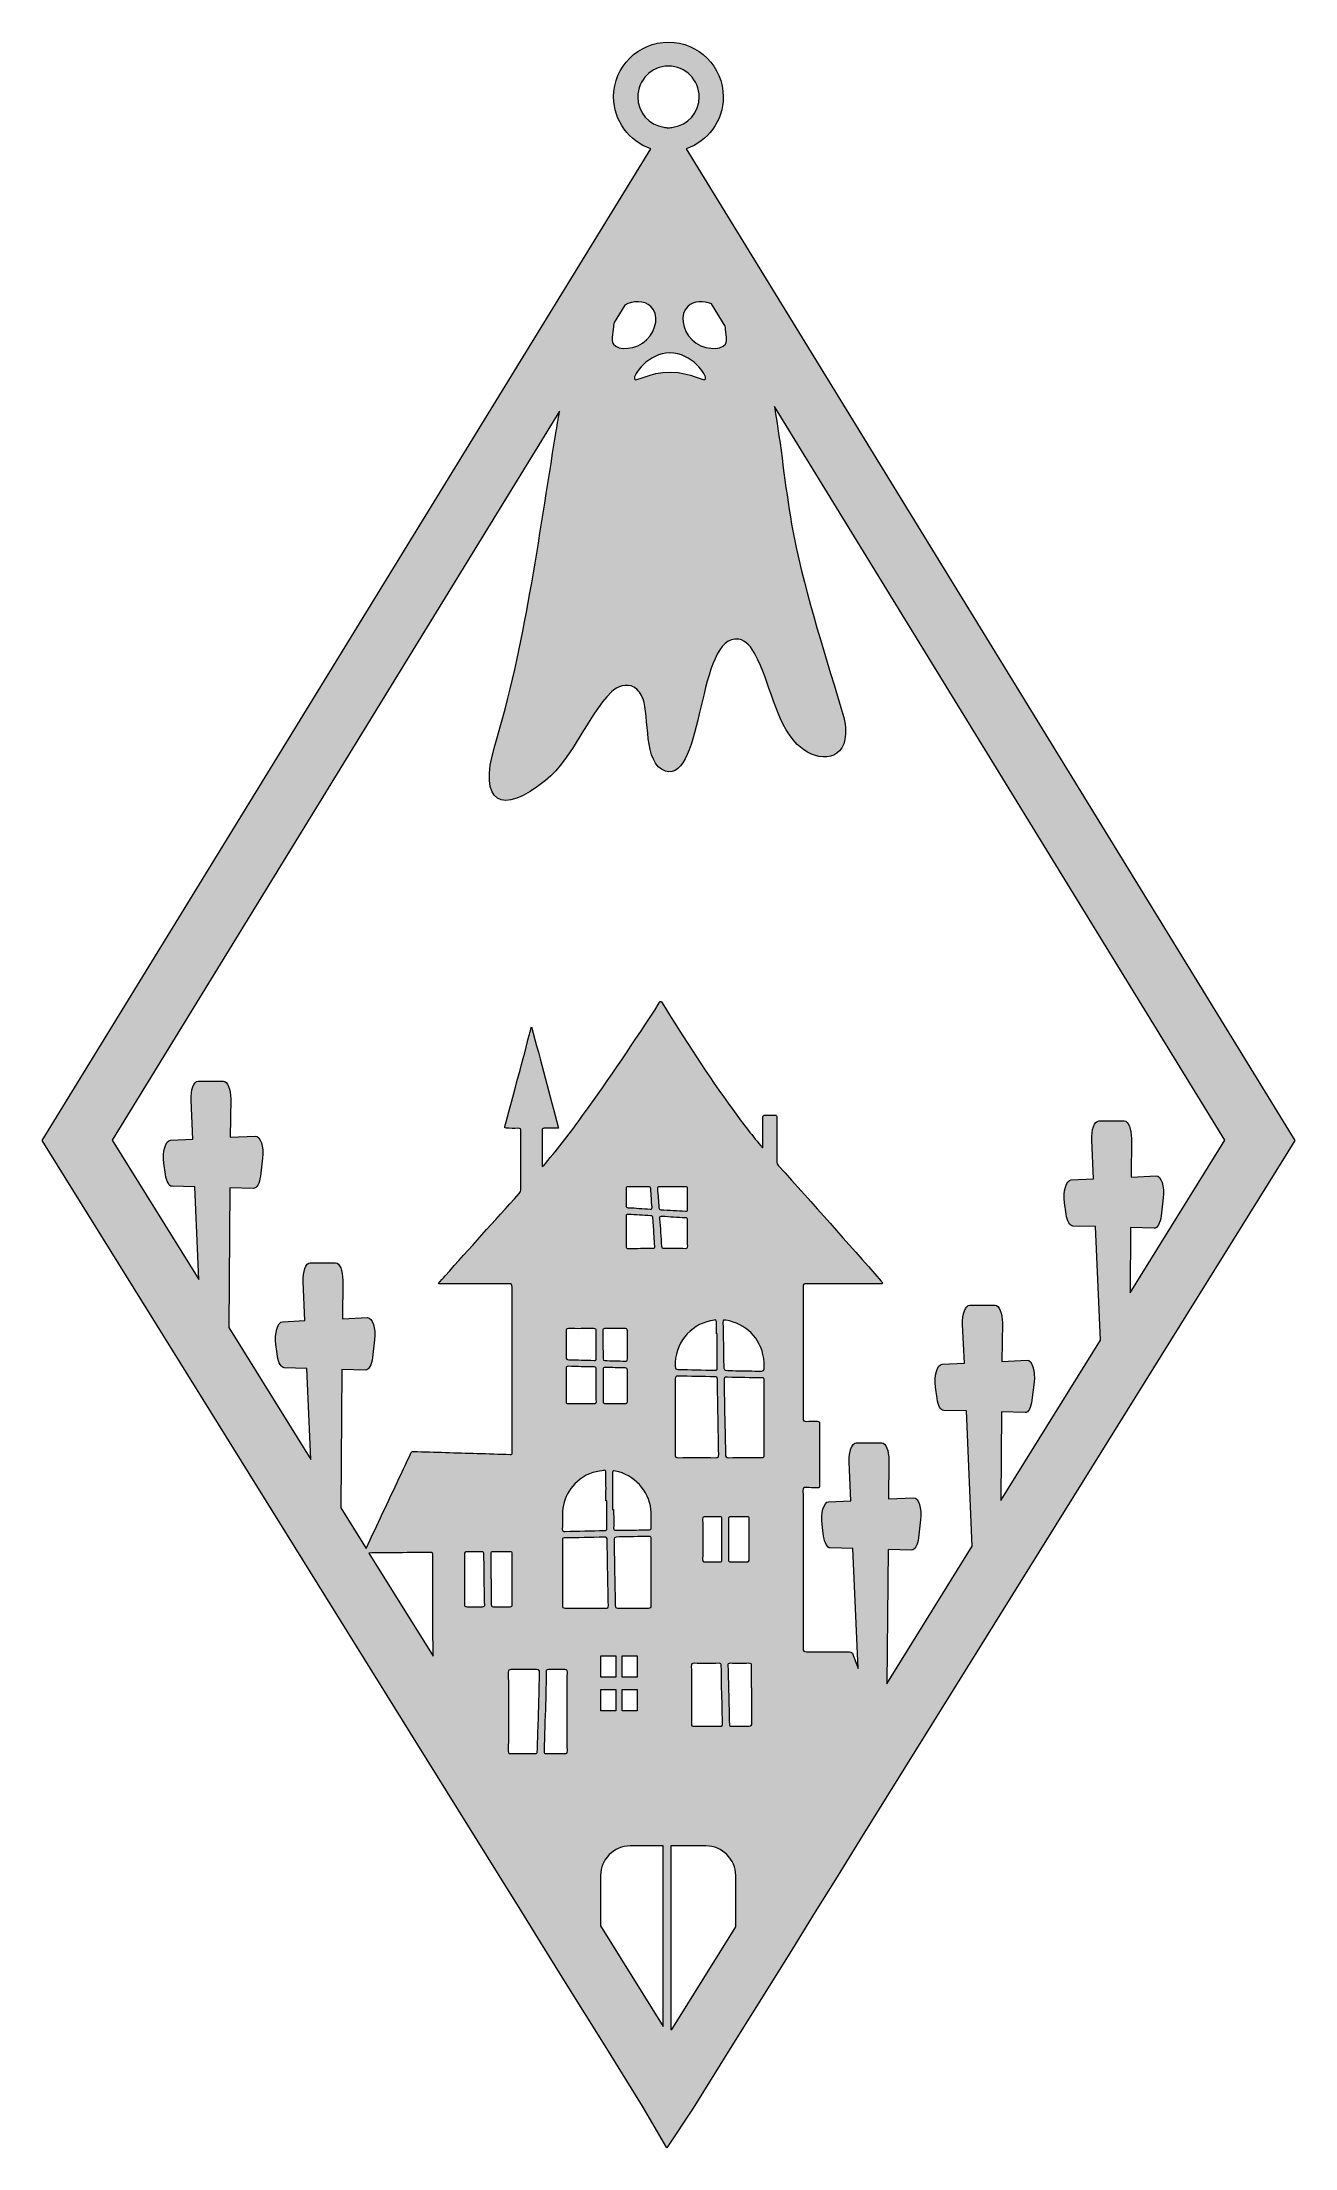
# Model space of a CAD drawing. Extents: x 692 to 2308, y -2858 to -141.
import ezdxf

# ---------------------------------------------------------------- set-up
doc = ezdxf.new("R2010")
doc.units = 0
doc.header["$MEASUREMENT"] = 0
doc.layers.add('Layer 1', color=7, linetype='Continuous')

msp = doc.modelspace()

# ---------------------------------------------------------------- hatches: boundary and pattern name
at = {"layer": 'Layer 1', "true_color": 0x6870b5}
h = msp.add_hatch(color=173, dxfattribs=at)
h.dxf.hatch_style = 2
edge = h.paths.add_edge_path()
edge.add_spline(control_points=[(1523.4, -278.8), (1551.2, -269.3), (1571.1, -243), (1571.1, -211.9), (1571.1, -172.9), (1539.4, -141.2), (1500.4, -141.2), (1461.4, -141.2), (1429.7, -172.9), (1429.7, -211.9), (1429.7, -243), (1449.7, -269.3), (1477.5, -278.8), (1477.5, -278.8), (692.4, -1558.4), (692.4, -1558.4), (692.4, -1558.4), (1177, -2338.1), (1177, -2338.1), (1177, -2338.1), (1279.7, -2503.2), (1279.7, -2503.2), (1279.7, -2503.2), (1311.1, -2553.8), (1311.1, -2553.8), (1311.1, -2553.8), (1335.3, -2592.7), (1335.3, -2592.7), (1335.3, -2592.7), (1365.5, -2641.3), (1365.5, -2641.3), (1365.5, -2641.3), (1420.7, -2730.1), (1420.7, -2730.1), (1420.7, -2730.1), (1466.9, -2804.4), (1466.9, -2804.4), (1466.9, -2804.4), (1498.2, -2858.2), (1498.2, -2858.2), (1498.2, -2858.2), (1532.4, -2806.8), (1532.4, -2806.8), (1532.4, -2806.8), (1580.1, -2730.1), (1580.1, -2730.1), (1580.1, -2730.1), (1635.3, -2641.3), (1635.3, -2641.3), (1635.3, -2641.3), (1660.2, -2601.3), (1660.2, -2601.3), (1660.2, -2601.3), (1689.7, -2553.8), (1689.7, -2553.8), (1689.7, -2553.8), (1715.8, -2511.9), (1715.8, -2511.9), (1715.8, -2511.9), (1750.4, -2456.1), (1750.4, -2456.1), (1750.4, -2456.1), (2295.9, -1578.6), (2295.9, -1578.6), (2295.9, -1578.6), (2308.5, -1558.4), (2308.5, -1558.4), (2308.5, -1558.4), (1523.4, -278.8), (1523.4, -278.8)], knot_values=[0, 0, 0, 0, 1, 1, 1, 2, 2, 2, 3, 3, 3, 4, 4, 4, 5, 5, 5, 6, 6, 6, 7, 7, 7, 8, 8, 8, 9, 9, 9, 10, 10, 10, 11, 11, 11, 12, 12, 12, 13, 13, 13, 14, 14, 14, 15, 15, 15, 16, 16, 16, 17, 17, 17, 18, 18, 18, 19, 19, 19, 20, 20, 20, 21, 21, 21, 22, 22, 22, 23, 23, 23, 23], degree=3, periodic=1)
edge = h.paths.add_edge_path()
edge.add_spline(control_points=[(1525.3, -482.3), (1532.9, -474.7), (1545.8, -474.8), (1555.9, -479.1), (1555.9, -479.1), (1573.6, -507.8), (1573.6, -507.8), (1573.7, -509), (1573.9, -510.3), (1574, -511.6), (1575.4, -522.5), (1576.1, -527.9), (1573.9, -531), (1567.6, -539.5), (1544, -538.5), (1530.9, -525.4), (1517.4, -512), (1515, -492.7), (1525.3, -482.3)], knot_values=[0, 0, 0, 0, 1, 1, 1, 2, 2, 2, 3, 3, 3, 4, 4, 4, 5, 5, 5, 6, 6, 6, 6], degree=3, periodic=1)
edge = h.paths.add_edge_path()
edge.add_spline(control_points=[(1502.3, -542.1), (1530, -542.1), (1551, -571.3), (1548.1, -576.1), (1545.8, -579.8), (1530.4, -567.3), (1503, -567), (1474.9, -567), (1459.1, -579.8), (1456.7, -576.1), (1453.7, -571.3), (1474.8, -542), (1502.3, -542.1)], knot_values=[0, 0, 0, 0, 1, 1, 1, 2, 2, 2, 3, 3, 3, 4, 4, 4, 4], degree=3, periodic=1)
edge = h.paths.add_edge_path()
edge.add_spline(control_points=[(1460.8, -211.9), (1460.8, -190), (1478.5, -172.2), (1500.4, -172.2), (1522.4, -172.2), (1540.1, -190), (1540.1, -211.9), (1540.1, -231.8), (1525.5, -248.3), (1506.4, -251.1), (1504.4, -251.5), (1502.4, -251.7), (1500.4, -251.7), (1498.4, -251.7), (1496.4, -251.5), (1494.4, -251.1), (1475.4, -248.3), (1460.8, -231.8), (1460.8, -211.9)], knot_values=[0, 0, 0, 0, 1, 1, 1, 2, 2, 2, 3, 3, 3, 4, 4, 4, 5, 5, 5, 6, 6, 6, 6], degree=3, periodic=1)
edge = h.paths.add_edge_path()
edge.add_spline(control_points=[(1429.1, -511.6), (1429.5, -508.3), (1429.9, -505.4), (1430.3, -502.9), (1430.3, -502.9), (1444, -480.5), (1444, -480.5), (1454.6, -474.9), (1469.4, -473.9), (1477.8, -482.3), (1488.2, -492.7), (1485.6, -512), (1472.2, -525.4), (1459.1, -538.5), (1435.5, -539.5), (1429.3, -531), (1427, -527.9), (1427.7, -522.5), (1429.1, -511.6)], knot_values=[0, 0, 0, 0, 1, 1, 1, 2, 2, 2, 3, 3, 3, 4, 4, 4, 5, 5, 5, 6, 6, 6, 6], degree=3, periodic=1)
edge = h.paths.add_edge_path()
edge.add_spline(control_points=[(1113.9, -2090.7), (1124.6, -2090.5), (1135.3, -2090.7), (1146.1, -2090.4), (1161.3, -2090.1), (1176.5, -2090.2), (1191.8, -2090.1), (1196.6, -2090.1), (1196.6, -2090.1), (1196.6, -2095), (1196.6, -2137.9), (1196.6, -2180.8), (1196.7, -2223.8), (1196.7, -2223.8), (1113.9, -2090.7), (1113.9, -2090.7)], knot_values=[0, 0, 0, 0, 1, 1, 1, 2, 2, 2, 3, 3, 3, 4, 4, 4, 5, 5, 5, 5], degree=3, periodic=1)
edge = h.paths.add_edge_path()
edge.add_spline(control_points=[(1260.3, -2160), (1253.6, -2159.9), (1246.9, -2159.9), (1240.3, -2160), (1237.9, -2160), (1237.3, -2159.3), (1237.3, -2157), (1237.5, -2146.3), (1237.4, -2135.5), (1237.4, -2124.7), (1237.4, -2113.9), (1237.5, -2103.1), (1237.3, -2092.4), (1237.3, -2089.8), (1238, -2089.1), (1240.5, -2089.2), (1246.8, -2089.4), (1253.1, -2089.4), (1259.5, -2089.2), (1261.8, -2089.1), (1262.4, -2090), (1262.4, -2092.2), (1262.5, -2107.2), (1262.6, -2122.2), (1262.9, -2137.2), (1262.9, -2143.7), (1263.1, -2150.3), (1263.4, -2156.8), (1263.6, -2159.4), (1262.7, -2160), (1260.3, -2160)], knot_values=[0, 0, 0, 0, 1, 1, 1, 2, 2, 2, 3, 3, 3, 4, 4, 4, 5, 5, 5, 6, 6, 6, 7, 7, 7, 8, 8, 8, 9, 9, 9, 10, 10, 10, 10], degree=3, periodic=1)
edge = h.paths.add_edge_path()
edge.add_spline(control_points=[(1274.4, -2160), (1271.9, -2160), (1271.9, -2158.7), (1271.9, -2157), (1271.9, -2157), (1271.9, -2124.2), (1271.9, -2124.2), (1271.9, -2124.2), (1271.2, -2124.2), (1271.2, -2124.2), (1271.2, -2113.4), (1271.2, -2102.4), (1271.1, -2091.6), (1271.1, -2089.7), (1271.9, -2089.2), (1273.6, -2089.2), (1281.1, -2089.3), (1288.6, -2089.3), (1296.1, -2089.2), (1298.1, -2089.2), (1298.7, -2089.9), (1298.7, -2091.8), (1298.7, -2113.6), (1298.7, -2135.5), (1298.7, -2157.3), (1298.7, -2159.1), (1298.4, -2160), (1296.2, -2160), (1289, -2159.9), (1281.7, -2159.9), (1274.4, -2160)], knot_values=[0, 0, 0, 0, 1, 1, 1, 2, 2, 2, 3, 3, 3, 4, 4, 4, 5, 5, 5, 6, 6, 6, 7, 7, 7, 8, 8, 8, 9, 9, 9, 10, 10, 10, 10], degree=3, periodic=1)
edge = h.paths.add_edge_path()
edge.add_spline(control_points=[(1331.9, -2325.7), (1331.6, -2332.8), (1331.3, -2339.8), (1331.2, -2346.8), (1331.2, -2348.7), (1330.6, -2349.5), (1328.5, -2349.5), (1317.9, -2349.4), (1307.2, -2349.3), (1296.5, -2349.5), (1293.8, -2349.5), (1293.8, -2348.2), (1293.8, -2346.2), (1293.9, -2329.3), (1293.9, -2312.4), (1293.9, -2295.5), (1293.9, -2278.5), (1293.9, -2261.5), (1293.8, -2244.4), (1293.8, -2241.8), (1294.6, -2241.1), (1297.2, -2241.1), (1308.2, -2241.2), (1319.2, -2241.2), (1330.3, -2241.1), (1333.2, -2241.1), (1334.1, -2241.8), (1334, -2244.7), (1333.6, -2271.8), (1332.9, -2298.7), (1331.9, -2325.7)], knot_values=[0, 0, 0, 0, 1, 1, 1, 2, 2, 2, 3, 3, 3, 4, 4, 4, 5, 5, 5, 6, 6, 6, 7, 7, 7, 8, 8, 8, 9, 9, 9, 10, 10, 10, 10], degree=3, periodic=1)
edge = h.paths.add_edge_path()
edge.add_spline(control_points=[(1370, -2345.8), (1370, -2348.9), (1369, -2349.5), (1366.2, -2349.5), (1358.3, -2349.3), (1350.5, -2349.4), (1342.6, -2349.5), (1340.4, -2349.5), (1339.8, -2349.1), (1339.9, -2346.5), (1340.6, -2326), (1341, -2305.5), (1341.9, -2285), (1342.5, -2271.4), (1342.4, -2257.8), (1342.6, -2244.2), (1342.6, -2242), (1343.1, -2241.1), (1345.5, -2241.1), (1352.5, -2241.2), (1359.6, -2241.2), (1366.6, -2241.1), (1369.2, -2241.1), (1370, -2241.8), (1370, -2244.4), (1369.8, -2261.5), (1369.9, -2278.5), (1369.9, -2295.5), (1369.9, -2312.3), (1369.8, -2329.1), (1370, -2345.8)], knot_values=[0, 0, 0, 0, 1, 1, 1, 2, 2, 2, 3, 3, 3, 4, 4, 4, 5, 5, 5, 6, 6, 6, 7, 7, 7, 8, 8, 8, 9, 9, 9, 10, 10, 10, 10], degree=3, periodic=1)
edge = h.paths.add_edge_path()
edge.add_spline(control_points=[(1364.8, -2029.1), (1367, -2018.4), (1371.9, -2009.2), (1379.7, -2001.4), (1388.6, -1992.5), (1399.2, -1986.6), (1411.6, -1984.9), (1420.4, -1983.6), (1419.6, -1982.3), (1419.7, -1991.4), (1419.9, -2002.1), (1419.8, -2012.7), (1419.8, -2023.4), (1419.8, -2023.4), (1420.9, -2023.4), (1420.9, -2023.4), (1420.9, -2035.3), (1420.9, -2047.1), (1421, -2058.9), (1421, -2061.3), (1419.9, -2061.6), (1417.9, -2061.6), (1401, -2061.9), (1384.1, -2062.4), (1367, -2062.8), (1365, -2062.9), (1363.2, -2062.6), (1363.3, -2059.9), (1364.1, -2049.6), (1362.7, -2039.3), (1364.8, -2029.1)], knot_values=[0, 0, 0, 0, 1, 1, 1, 2, 2, 2, 3, 3, 3, 4, 4, 4, 5, 5, 5, 6, 6, 6, 7, 7, 7, 8, 8, 8, 9, 9, 9, 10, 10, 10, 10], degree=3, periodic=1)
edge = h.paths.add_edge_path()
edge.add_spline(control_points=[(1368.4, -1804.5), (1368.4, -1802.1), (1368.8, -1801.1), (1371.6, -1801.1), (1382.4, -1801.3), (1393.1, -1801.2), (1404, -1801.1), (1406.3, -1801.1), (1407.3, -1801.7), (1407.2, -1804.2), (1407, -1810.1), (1407.2, -1816), (1407.2, -1821.9), (1407.2, -1821.9), (1407.3, -1821.9), (1407.3, -1821.9), (1407.3, -1827.7), (1407.2, -1833.6), (1407.3, -1839.4), (1407.4, -1841.6), (1406.7, -1842.3), (1404.5, -1842.2), (1393.7, -1841.8), (1382.8, -1841.5), (1371.9, -1841.3), (1369.4, -1841.2), (1368.3, -1840.5), (1368.4, -1837.6), (1368.6, -1826.6), (1368.5, -1815.5), (1368.4, -1804.5)], knot_values=[0, 0, 0, 0, 1, 1, 1, 2, 2, 2, 3, 3, 3, 4, 4, 4, 5, 5, 5, 6, 6, 6, 7, 7, 7, 8, 8, 8, 9, 9, 9, 10, 10, 10, 10], degree=3, periodic=1)
edge = h.paths.add_edge_path()
edge.add_spline(control_points=[(1407.4, -1895.2), (1407.4, -1897.2), (1406.9, -1897.9), (1404.6, -1897.9), (1393.5, -1897.9), (1382.3, -1897.9), (1371.1, -1897.9), (1369, -1897.9), (1368.4, -1897.3), (1368.4, -1895.2), (1368.5, -1881), (1368.5, -1866.7), (1368.4, -1852.6), (1368.4, -1850.3), (1369, -1849.7), (1371.2, -1849.8), (1382.4, -1850.2), (1393.5, -1850.4), (1404.6, -1850.6), (1406.9, -1850.7), (1407.4, -1851.6), (1407.3, -1853.6), (1407.3, -1853.6), (1407.3, -1874.4), (1407.3, -1874.4), (1407.3, -1881.3), (1407.2, -1888.2), (1407.4, -1895.2)], knot_values=[0, 0, 0, 0, 1, 1, 1, 2, 2, 2, 3, 3, 3, 4, 4, 4, 5, 5, 5, 6, 6, 6, 7, 7, 7, 8, 8, 8, 9, 9, 9, 9], degree=3, periodic=1)
edge = h.paths.add_edge_path()
edge.add_spline(control_points=[(1448.5, -1653.8), (1458.1, -1654.5), (1467.7, -1655.1), (1477.3, -1655.5), (1479.8, -1655.5), (1480.2, -1656.8), (1480.3, -1658.8), (1480.9, -1666.5), (1481.4, -1674.2), (1481.9, -1681.9), (1482.2, -1686.2), (1482.3, -1690.6), (1482.7, -1694.9), (1482.9, -1696.9), (1482.2, -1697.5), (1480.2, -1697.5), (1469.7, -1697.5), (1459.1, -1697.6), (1448.6, -1697.7), (1446.3, -1697.8), (1445.9, -1696.9), (1446, -1694.9), (1446, -1688.6), (1446, -1682.3), (1446, -1675.9), (1446, -1675.9), (1446, -1666), (1446, -1666), (1446, -1662.8), (1446, -1659.5), (1445.9, -1656.2), (1445.9, -1654.2), (1446.5, -1653.7), (1448.5, -1653.8)], knot_values=[0, 0, 0, 0, 1, 1, 1, 2, 2, 2, 3, 3, 3, 4, 4, 4, 5, 5, 5, 6, 6, 6, 7, 7, 7, 8, 8, 8, 9, 9, 9, 10, 10, 10, 11, 11, 11, 11], degree=3, periodic=1)
edge = h.paths.add_edge_path()
edge.add_spline(control_points=[(1445.9, -1642.4), (1446, -1635.1), (1446, -1627.8), (1445.9, -1620.6), (1445.9, -1618.7), (1446.5, -1618.1), (1448.4, -1618.1), (1452.8, -1618.3), (1457.2, -1618.2), (1461.7, -1618.2), (1461.7, -1618.2), (1469.1, -1618.2), (1469.1, -1618.2), (1471, -1618.2), (1472.8, -1618.2), (1474.8, -1618.1), (1476.6, -1618.1), (1477.5, -1618.7), (1477.6, -1620.7), (1478.1, -1628.7), (1478.5, -1636.6), (1479.2, -1644.5), (1479.2, -1646.3), (1478.9, -1647.1), (1476.9, -1647), (1467.4, -1646.3), (1458, -1645.6), (1448.4, -1645.1), (1446.5, -1645), (1445.9, -1644.4), (1445.9, -1642.4)], knot_values=[0, 0, 0, 0, 1, 1, 1, 2, 2, 2, 3, 3, 3, 4, 4, 4, 5, 5, 5, 6, 6, 6, 7, 7, 7, 8, 8, 8, 9, 9, 9, 10, 10, 10, 10], degree=3, periodic=1)
edge = h.paths.add_edge_path()
edge.add_spline(control_points=[(1478.2, -2157.9), (1478.3, -2160.7), (1477.8, -2161.8), (1474.7, -2161.7), (1461.4, -2161.6), (1448.1, -2161.7), (1434.9, -2161.7), (1432.4, -2161.7), (1431.8, -2161), (1431.7, -2158.5), (1431.3, -2131.2), (1430.7, -2103.9), (1430.2, -2076.6), (1430, -2070.2), (1430, -2070.2), (1436.6, -2070), (1449.4, -2069.7), (1462.4, -2069.6), (1475.3, -2069.3), (1478, -2069.2), (1478.2, -2070.5), (1478.2, -2072.7), (1478.2, -2087), (1478.2, -2101.3), (1478.2, -2115.6), (1478.2, -2129.7), (1478.2, -2143.8), (1478.2, -2157.9)], knot_values=[0, 0, 0, 0, 1, 1, 1, 2, 2, 2, 3, 3, 3, 4, 4, 4, 5, 5, 5, 6, 6, 6, 7, 7, 7, 8, 8, 8, 9, 9, 9, 9], degree=3, periodic=1)
h.paths.add_polyline_path([(1440.6, -2250.8), (1440.6, -2223.5), (1460.1, -2223.5), (1460.1, -2250.8)])
h.paths.add_polyline_path([(1460.1, -2266.9), (1460.1, -2294.2), (1440.6, -2294.2), (1440.6, -2266.9)])
edge = h.paths.add_edge_path()
edge.add_spline(control_points=[(1363.5, -2074.3), (1363.5, -2072.2), (1363.7, -2071.3), (1366.3, -2071.2), (1383.3, -2071), (1400.3, -2070.7), (1417.3, -2070.3), (1420.5, -2070.2), (1421.3, -2071), (1421.4, -2074.3), (1421.7, -2102.3), (1422.3, -2130.3), (1422.9, -2158.4), (1422.9, -2161.4), (1422, -2161.8), (1419.4, -2161.7), (1402, -2161.7), (1384.6, -2161.7), (1367.3, -2161.7), (1364.4, -2161.7), (1363.4, -2161.1), (1363.5, -2158.1), (1363.7, -2144), (1363.6, -2129.9), (1363.6, -2115.8), (1363.6, -2115.8), (1363.6, -2095.1), (1363.6, -2095.1), (1363.6, -2088.1), (1363.6, -2081.2), (1363.5, -2074.3)], knot_values=[0, 0, 0, 0, 1, 1, 1, 2, 2, 2, 3, 3, 3, 4, 4, 4, 5, 5, 5, 6, 6, 6, 7, 7, 7, 8, 8, 8, 9, 9, 9, 10, 10, 10, 10], degree=3, periodic=1)
edge = h.paths.add_edge_path()
edge.add_spline(control_points=[(1416.1, -1874.2), (1416.1, -1867.5), (1416.2, -1860.8), (1416, -1854.1), (1416, -1851.9), (1416.6, -1851.1), (1419, -1851.2), (1427.6, -1851.5), (1436.1, -1851.7), (1444.7, -1851.9), (1446.9, -1851.9), (1447.4, -1852.7), (1447.4, -1854.7), (1447.4, -1868.3), (1447.4, -1881.8), (1447.4, -1895.2), (1447.4, -1897.6), (1446.6, -1897.9), (1444.6, -1897.9), (1436.1, -1897.9), (1427.6, -1897.8), (1419.2, -1897.9), (1416.9, -1898), (1416.2, -1897.2), (1416.2, -1895), (1416.4, -1888.1), (1416.3, -1881.1), (1416.3, -1874.2), (1416.3, -1874.2), (1416.1, -1874.2), (1416.1, -1874.2)], knot_values=[0, 0, 0, 0, 1, 1, 1, 2, 2, 2, 3, 3, 3, 4, 4, 4, 5, 5, 5, 6, 6, 6, 7, 7, 7, 8, 8, 8, 9, 9, 9, 10, 10, 10, 10], degree=3, periodic=1)
h.paths.add_polyline_path([(1413, -2266.9), (1432.4, -2266.9), (1432.4, -2294.2), (1413, -2294.2)])
h.paths.add_polyline_path([(1413, -2250.8), (1413, -2223.5), (1432.4, -2223.5), (1432.4, -2250.8)])
edge = h.paths.add_edge_path()
edge.add_spline(control_points=[(1474.8, -2060.7), (1464.1, -2060.9), (1453.5, -2061.1), (1442.8, -2061.3), (1439.3, -2061.3), (1435.8, -2061.2), (1432.3, -2061.3), (1430.3, -2061.4), (1429.6, -2060.7), (1429.7, -2058.7), (1429.8, -2050.6), (1429.7, -2042.5), (1429.7, -2034.5), (1429.7, -2034.5), (1428.3, -2034.5), (1428.3, -2034.5), (1428.3, -2019.1), (1428.4, -2003.7), (1428.3, -1988.3), (1428.3, -1985.5), (1428.3, -1984.3), (1432, -1985), (1455.8, -1989.5), (1475.2, -2010.3), (1477.8, -2034.5), (1478.6, -2042.4), (1477.8, -2050.2), (1478.2, -2058.1), (1478.4, -2060.9), (1476.5, -2060.7), (1474.8, -2060.7)], knot_values=[0, 0, 0, 0, 1, 1, 1, 2, 2, 2, 3, 3, 3, 4, 4, 4, 5, 5, 5, 6, 6, 6, 7, 7, 7, 8, 8, 8, 9, 9, 9, 10, 10, 10, 10], degree=3, periodic=1)
edge = h.paths.add_edge_path()
edge.add_spline(control_points=[(1447.4, -1803.8), (1447.4, -1810), (1447.4, -1816.2), (1447.4, -1822.4), (1447.4, -1828.4), (1447.3, -1834.4), (1447.4, -1840.3), (1447.5, -1842.5), (1446.8, -1843.2), (1444.7, -1843.1), (1435.9, -1842.8), (1427.1, -1842.6), (1418.2, -1842.4), (1416.6, -1842.4), (1416.1, -1841.6), (1416.1, -1840.1), (1415.9, -1828), (1415.8, -1815.9), (1415.6, -1803.8), (1415.6, -1802), (1416, -1801.1), (1418.1, -1801.1), (1427, -1801.2), (1436, -1801.2), (1444.8, -1801.1), (1446.9, -1801.1), (1447.4, -1801.8), (1447.4, -1803.8)], knot_values=[0, 0, 0, 0, 1, 1, 1, 2, 2, 2, 3, 3, 3, 4, 4, 4, 5, 5, 5, 6, 6, 6, 7, 7, 7, 8, 8, 8, 9, 9, 9, 9], degree=3, periodic=1)
edge = h.paths.add_edge_path()
edge.add_spline(control_points=[(1493.6, -2701.4), (1493.6, -2701.4), (1412.8, -2571.5), (1412.8, -2571.5), (1412.8, -2571.5), (1412.8, -2506.9), (1412.8, -2506.9), (1412.8, -2485.8), (1430, -2468.7), (1451.1, -2468.7), (1451.1, -2468.7), (1493.6, -2468.7), (1493.6, -2468.7), (1493.6, -2468.7), (1493.6, -2701.4), (1493.6, -2701.4)], knot_values=[0, 0, 0, 0, 1, 1, 1, 2, 2, 2, 3, 3, 3, 4, 4, 4, 5, 5, 5, 5], degree=3, periodic=1)
edge = h.paths.add_edge_path()
edge.add_spline(control_points=[(1486.2, -1620.9), (1486, -1618.7), (1486.9, -1618.1), (1488.9, -1618.1), (1494.6, -1618.3), (1500.3, -1618.2), (1505.9, -1618.2), (1511.3, -1618.2), (1516.9, -1618.3), (1522.4, -1618.1), (1524.5, -1618), (1525.2, -1618.9), (1525.1, -1621), (1525.1, -1629.6), (1525.1, -1638.3), (1525.1, -1647), (1525.2, -1648.9), (1524.6, -1649.6), (1522.5, -1649.5), (1512, -1648.8), (1501.3, -1648.2), (1490.6, -1647.8), (1488.6, -1647.7), (1488.2, -1646.8), (1488, -1645.1), (1487.5, -1637), (1486.9, -1629), (1486.2, -1620.9)], knot_values=[0, 0, 0, 0, 1, 1, 1, 2, 2, 2, 3, 3, 3, 4, 4, 4, 5, 5, 5, 6, 6, 6, 7, 7, 7, 8, 8, 8, 9, 9, 9, 9], degree=3, periodic=1)
edge = h.paths.add_edge_path()
edge.add_spline(control_points=[(1494.5, -1697.5), (1492.3, -1697.6), (1491.6, -1696.9), (1491.5, -1694.8), (1490.7, -1682.9), (1489.9, -1671.2), (1488.9, -1659.4), (1488.7, -1656.7), (1489.5, -1656.2), (1492.2, -1656.4), (1502.1, -1657.2), (1512, -1657.7), (1522, -1658.2), (1524.4, -1658.2), (1525.3, -1658.9), (1525.1, -1661.4), (1525.1, -1666.9), (1525.1, -1672.4), (1525.1, -1677.9), (1525.1, -1677.9), (1525.1, -1686.2), (1525.1, -1686.2), (1525.1, -1689), (1525.1, -1691.6), (1525.2, -1694.4), (1525.2, -1696.7), (1524.7, -1697.6), (1522.3, -1697.6), (1513, -1697.4), (1503.7, -1697.4), (1494.5, -1697.5)], knot_values=[0, 0, 0, 0, 1, 1, 1, 2, 2, 2, 3, 3, 3, 4, 4, 4, 5, 5, 5, 6, 6, 6, 7, 7, 7, 8, 8, 8, 9, 9, 9, 10, 10, 10, 10], degree=3, periodic=1)
edge = h.paths.add_edge_path()
edge.add_spline(control_points=[(1563.2, -1807.7), (1563.2, -1822.3), (1563.1, -1837), (1563.2, -1851.7), (1563.2, -1854), (1562.9, -1855), (1560.2, -1854.9), (1544.5, -1854.4), (1528.7, -1854.1), (1513, -1853.9), (1510.3, -1853.8), (1509.2, -1853), (1509.1, -1849.9), (1508, -1820.9), (1528.1, -1796.5), (1554.6, -1791.1), (1563.2, -1789.4), (1562.1, -1788.4), (1562.2, -1797.1), (1562.2, -1800.6), (1562.2, -1804.1), (1562.2, -1807.7), (1562.2, -1807.7), (1563.2, -1807.7), (1563.2, -1807.7)], knot_values=[0, 0, 0, 0, 1, 1, 1, 2, 2, 2, 3, 3, 3, 4, 4, 4, 5, 5, 5, 6, 6, 6, 7, 7, 7, 8, 8, 8, 8], degree=3, periodic=1)
edge = h.paths.add_edge_path()
edge.add_spline(control_points=[(1529.9, -2236.9), (1529.9, -2234), (1530.4, -2233), (1533.5, -2233), (1544.1, -2233.3), (1554.8, -2233.2), (1565.6, -2233), (1567.8, -2233), (1568.6, -2233.7), (1568.6, -2236), (1568.8, -2251.6), (1568.8, -2267.2), (1569.6, -2282.8), (1570.1, -2291.6), (1569.6, -2300.3), (1570.2, -2309.1), (1570.5, -2314), (1570.3, -2314), (1565.6, -2314), (1555.3, -2314), (1545, -2314.1), (1534.7, -2314.2), (1530.1, -2314.2), (1530, -2314.2), (1530, -2309.7), (1530, -2309.7), (1530, -2255.1), (1530, -2255.1), (1530, -2249.1), (1530, -2243), (1529.9, -2236.9)], knot_values=[0, 0, 0, 0, 1, 1, 1, 2, 2, 2, 3, 3, 3, 4, 4, 4, 5, 5, 5, 6, 6, 6, 7, 7, 7, 8, 8, 8, 9, 9, 9, 10, 10, 10, 10], degree=3, periodic=1)
edge = h.paths.add_edge_path()
edge.add_spline(control_points=[(1569.3, -2099.3), (1569.4, -2101.4), (1568.7, -2102.1), (1566.6, -2102.1), (1560.2, -2102), (1553.9, -2102), (1547.5, -2102.1), (1545.2, -2102.1), (1544.5, -2101.4), (1544.5, -2099.1), (1544.7, -2081.7), (1544.7, -2064.3), (1544.5, -2046.9), (1544.5, -2044.5), (1545.4, -2043.7), (1547.8, -2043.8), (1554, -2043.9), (1560.2, -2043.9), (1566.4, -2043.8), (1568.9, -2043.7), (1569.4, -2044.6), (1569.3, -2046.9), (1569.2, -2055.5), (1569.2, -2064.2), (1569.2, -2072.9), (1569.2, -2081.7), (1569.2, -2090.4), (1569.3, -2099.3)], knot_values=[0, 0, 0, 0, 1, 1, 1, 2, 2, 2, 3, 3, 3, 4, 4, 4, 5, 5, 5, 6, 6, 6, 7, 7, 7, 8, 8, 8, 9, 9, 9, 9], degree=3, periodic=1)
edge = h.paths.add_edge_path()
edge.add_spline(control_points=[(1561.2, -1967.7), (1545.1, -1967.5), (1529.1, -1967.5), (1513, -1967.7), (1509.7, -1967.7), (1509.1, -1966.7), (1509.1, -1963.7), (1509.3, -1947.4), (1509.2, -1931.1), (1509.2, -1914.8), (1509.2, -1898.5), (1509.3, -1882.1), (1509.2, -1865.8), (1509.1, -1863.4), (1509.6, -1862.4), (1512.4, -1862.4), (1528.4, -1862.8), (1544.3, -1863.1), (1560.2, -1863.3), (1562.5, -1863.3), (1563.6, -1863.9), (1563.6, -1866.5), (1564, -1898.9), (1564.6, -1931.3), (1565.2, -1963.6), (1565.2, -1966.9), (1564.4, -1967.7), (1561.2, -1967.7)], knot_values=[0, 0, 0, 0, 1, 1, 1, 2, 2, 2, 3, 3, 3, 4, 4, 4, 5, 5, 5, 6, 6, 6, 7, 7, 7, 8, 8, 8, 9, 9, 9, 9], degree=3, periodic=1)
edge = h.paths.add_edge_path()
edge.add_spline(control_points=[(1587.1, -2573.2), (1587.1, -2573.2), (1504.9, -2705.4), (1504.9, -2705.4), (1504.9, -2705.4), (1503.6, -2705.4), (1503.6, -2705.4), (1503.6, -2705.4), (1503.6, -2468.7), (1503.6, -2468.7), (1503.6, -2468.7), (1548.8, -2468.7), (1548.8, -2468.7), (1569.9, -2468.7), (1587.1, -2485.8), (1587.1, -2506.9), (1587.1, -2506.9), (1587.1, -2573.2), (1587.1, -2573.2)], knot_values=[0, 0, 0, 0, 1, 1, 1, 2, 2, 2, 3, 3, 3, 4, 4, 4, 5, 5, 5, 6, 6, 6, 6], degree=3, periodic=1)
edge = h.paths.add_edge_path()
edge.add_spline(control_points=[(1616.1, -1856), (1605.2, -1855.7), (1594.1, -1855.6), (1583.1, -1855.4), (1581.2, -1855.3), (1579.2, -1855.2), (1577.2, -1855), (1571.9, -1854.6), (1571.8, -1854.5), (1571.7, -1849.1), (1571.3, -1830.5), (1571.1, -1811.8), (1570.6, -1793.2), (1570.6, -1790), (1571.7, -1789.8), (1574.3, -1790.3), (1600.7, -1794.8), (1619.1, -1813.2), (1623.3, -1839.5), (1623.7, -1842), (1623.7, -1844.7), (1623.8, -1846.7), (1623.8, -1846.7), (1623.8, -1848.6), (1623.8, -1848.6), (1623.8, -1856.4), (1623.8, -1856.3), (1616.1, -1856)], knot_values=[0, 0, 0, 0, 1, 1, 1, 2, 2, 2, 3, 3, 3, 4, 4, 4, 5, 5, 5, 6, 6, 6, 7, 7, 7, 8, 8, 8, 9, 9, 9, 9], degree=3, periodic=1)
edge = h.paths.add_edge_path()
edge.add_spline(control_points=[(1604.3, -2314), (1596.6, -2314.4), (1589, -2313.6), (1581.4, -2314), (1579.4, -2314.1), (1579, -2313.5), (1579, -2311.7), (1578.8, -2301), (1578.5, -2290.2), (1578.3, -2279.4), (1577.9, -2264.9), (1577.6, -2250.5), (1577.1, -2236.1), (1577, -2233.8), (1577.6, -2233), (1580, -2233), (1588, -2233.2), (1596.1, -2233.3), (1604.2, -2233), (1606.8, -2233), (1607.7, -2233.7), (1607.6, -2236.4), (1607.4, -2245.7), (1607.5, -2255.1), (1607.5, -2264.5), (1607.5, -2264.5), (1607.9, -2264.5), (1607.9, -2264.5), (1607.9, -2279.8), (1607.8, -2295), (1608, -2310.3), (1608, -2313.3), (1607.1, -2313.8), (1604.3, -2314)], knot_values=[0, 0, 0, 0, 1, 1, 1, 2, 2, 2, 3, 3, 3, 4, 4, 4, 5, 5, 5, 6, 6, 6, 7, 7, 7, 8, 8, 8, 9, 9, 9, 10, 10, 10, 11, 11, 11, 11], degree=3, periodic=1)
edge = h.paths.add_edge_path()
edge.add_spline(control_points=[(1577.9, -2099.2), (1578, -2081.7), (1578, -2064), (1577.9, -2046.5), (1577.9, -2044.5), (1578.6, -2043.8), (1580.6, -2043.8), (1587.7, -2043.9), (1594.7, -2043.9), (1601.7, -2043.8), (1603.9, -2043.7), (1604.5, -2044.5), (1604.4, -2046.6), (1604.4, -2055.5), (1604.4, -2064.3), (1604.4, -2073), (1604.4, -2081.7), (1604.4, -2090.4), (1604.4, -2099.1), (1604.5, -2101.4), (1603.8, -2102.1), (1601.5, -2102.1), (1594.6, -2102), (1587.7, -2102), (1580.8, -2102.1), (1578.6, -2102.1), (1577.9, -2101.4), (1577.9, -2099.2)], knot_values=[0, 0, 0, 0, 1, 1, 1, 2, 2, 2, 3, 3, 3, 4, 4, 4, 5, 5, 5, 6, 6, 6, 7, 7, 7, 8, 8, 8, 9, 9, 9, 9], degree=3, periodic=1)
edge = h.paths.add_edge_path()
edge.add_spline(control_points=[(1620.4, -1967.6), (1606.3, -1967.5), (1592.2, -1967.5), (1578.1, -1967.7), (1574.5, -1967.7), (1573.9, -1966.4), (1573.9, -1963.3), (1573.9, -1953.7), (1573.6, -1944.1), (1573.4, -1934.4), (1572.9, -1912.5), (1572.6, -1890.5), (1572.1, -1868.6), (1571.9, -1863.9), (1571.9, -1863.8), (1576.6, -1863.9), (1591.4, -1864.2), (1606.2, -1864.5), (1621, -1864.7), (1623.4, -1864.7), (1623.9, -1865.4), (1623.8, -1867.8), (1623.8, -1883.9), (1623.8, -1900.2), (1623.8, -1916.3), (1623.8, -1916.3), (1623.8, -1940.3), (1623.8, -1940.3), (1623.8, -1948.3), (1623.8, -1956.2), (1623.9, -1964.2), (1624, -1967.2), (1622.9, -1967.6), (1620.4, -1967.6)], knot_values=[0, 0, 0, 0, 1, 1, 1, 2, 2, 2, 3, 3, 3, 4, 4, 4, 5, 5, 5, 6, 6, 6, 7, 7, 7, 8, 8, 8, 9, 9, 9, 10, 10, 10, 11, 11, 11, 11], degree=3, periodic=1)
edge = h.paths.add_edge_path()
edge.add_spline(control_points=[(2095.8, -1754.8), (2095.8, -1754.8), (2096.6, -1670.8), (2096.6, -1670.8), (2096.6, -1670.8), (2126.9, -1671.6), (2126.9, -1671.6), (2131, -1671.7), (2134.7, -1665.2), (2135.9, -1655.5), (2135.9, -1655.5), (2138.7, -1632.5), (2138.7, -1632.5), (2140.4, -1618.1), (2135.8, -1603.7), (2129.6, -1604), (2129.6, -1604), (2097.1, -1605.6), (2097.1, -1605.6), (2097.1, -1605.6), (2097.6, -1556), (2097.6, -1556), (2097.7, -1543.5), (2093.5, -1533.2), (2088.3, -1533.2), (2088.3, -1533.2), (2055.6, -1533.2), (2055.6, -1533.2), (2050.1, -1533.2), (2045.8, -1544.7), (2046.4, -1557.8), (2046.4, -1557.8), (2048.6, -1607.9), (2048.6, -1607.9), (2048.6, -1607.9), (2019.9, -1609.2), (2019.9, -1609.2), (2013.6, -1609.5), (2009.3, -1624.4), (2011.3, -1638.7), (2011.3, -1638.7), (2013.4, -1653.6), (2013.4, -1653.6), (2014.7, -1662.5), (2018.2, -1668.6), (2022.1, -1668.8), (2022.1, -1668.8), (2051.3, -1669.6), (2051.3, -1669.6), (2051.3, -1669.6), (2057.7, -1816.1), (2057.7, -1816.1), (2057.7, -1816.1), (1929, -2023.1), (1929, -2023.1), (1929, -2023.1), (1930, -1908.6), (1930, -1908.6), (1930, -1908.6), (1960.4, -1909.5), (1960.4, -1909.5), (1964.6, -1909.6), (1968.2, -1903), (1969.3, -1893.4), (1969.3, -1893.4), (1972.1, -1870.4), (1972.1, -1870.4), (1973.9, -1856), (1969.3, -1841.6), (1963.1, -1841.9), (1963.1, -1841.9), (1930.6, -1843.4), (1930.6, -1843.4), (1930.6, -1843.4), (1931.1, -1793.9), (1931.1, -1793.9), (1931.2, -1781.4), (1927, -1771), (1921.8, -1771), (1921.8, -1771), (1889.1, -1771), (1889.1, -1771), (1883.6, -1771), (1879.3, -1782.5), (1879.9, -1795.8), (1879.9, -1795.8), (1882.1, -1845.7), (1882.1, -1845.7), (1882.1, -1845.7), (1853.4, -1847), (1853.4, -1847), (1847.1, -1847.3), (1842.8, -1862.3), (1844.8, -1876.5), (1844.8, -1876.5), (1846.9, -1891.5), (1846.9, -1891.5), (1848.1, -1900.5), (1851.6, -1906.5), (1855.5, -1906.6), (1855.5, -1906.6), (1884.7, -1907.4), (1884.7, -1907.4), (1884.7, -1907.4), (1892.3, -2082), (1892.3, -2082), (1892.3, -2082), (1782.1, -2259.5), (1782.1, -2259.5), (1782.1, -2259.5), (1783.6, -2086.1), (1783.6, -2086.1), (1783.6, -2086.1), (1814, -2087), (1814, -2087), (1818.2, -2087), (1821.8, -2080.5), (1823, -2070.9), (1823, -2070.9), (1825.7, -2047.9), (1825.7, -2047.9), (1827.5, -2033.5), (1823, -2019.1), (1816.7, -2019.4), (1816.7, -2019.4), (1784.2, -2020.9), (1784.2, -2020.9), (1784.2, -2020.9), (1784.7, -1971.3), (1784.7, -1971.3), (1784.8, -1958.8), (1780.6, -1948.5), (1775.5, -1948.5), (1775.5, -1948.5), (1742.7, -1948.5), (1742.7, -1948.5), (1737.2, -1948.5), (1733, -1960), (1733.5, -1973.2), (1733.5, -1973.2), (1735.7, -2023.2), (1735.7, -2023.2), (1735.7, -2023.2), (1707, -2024.5), (1707, -2024.5), (1700.8, -2024.8), (1696.5, -2039.7), (1698.5, -2054), (1698.5, -2054), (1700.5, -2069), (1700.5, -2069), (1701.8, -2077.9), (1705.2, -2084), (1709.2, -2084.1), (1709.2, -2084.1), (1738.4, -2084.9), (1738.4, -2084.9), (1738.4, -2084.9), (1745.1, -2239.6), (1745.1, -2239.6), (1742.9, -2233.5), (1740.7, -2227.5), (1738.4, -2221.4), (1737.5, -2219), (1736.3, -2218.3), (1733.8, -2218.3), (1715.4, -2218.3), (1697, -2218.6), (1678.5, -2218), (1675.1, -2217.9), (1674, -2217.3), (1674.1, -2213.6), (1674.2, -2162.6), (1674.2, -2111.7), (1674.2, -2060.7), (1674.2, -2043.9), (1674.1, -2026.9), (1673.9, -2010), (1673.9, -2007.2), (1674.6, -2006), (1677.6, -2006.2), (1682.5, -2006.5), (1687.4, -2006.3), (1692.4, -2006.5), (1694.7, -2006.7), (1695.5, -2005.9), (1695.4, -2003.6), (1695.1, -1997.8), (1695.1, -1992), (1695.1, -1986.3), (1695.1, -1965.4), (1695.2, -1944.5), (1695.4, -1923.6), (1695.4, -1921.1), (1694.5, -1920.7), (1692.3, -1920.7), (1687.6, -1920.9), (1682.8, -1920.6), (1678.2, -1920.8), (1675, -1921), (1674.1, -1920), (1674.1, -1916.7), (1674.2, -1860.3), (1674.2, -1803.8), (1674.1, -1747.3), (1674.1, -1744), (1675, -1743.2), (1678.2, -1743.2), (1710.2, -1743.3), (1742, -1743.3), (1774, -1743.3), (1775, -1743.3), (1776.1, -1743.7), (1777, -1742.5), (1776.3, -1741.7), (1775.6, -1740.8), (1774.8, -1739.9), (1731, -1690), (1687, -1640.3), (1642.4, -1591), (1640.9, -1589.3), (1640.2, -1587.6), (1640.2, -1585.4), (1640.3, -1566.6), (1640.2, -1547.8), (1640.4, -1529), (1640.4, -1526.6), (1639.8, -1525.7), (1637.2, -1525.8), (1633.2, -1526), (1629.2, -1526), (1625.3, -1525.8), (1622.8, -1525.7), (1622.1, -1526.6), (1622.1, -1528.9), (1622.2, -1540.6), (1622.1, -1552.3), (1622.1, -1563.8), (1622.1, -1565.1), (1622.5, -1566.4), (1621.6, -1567.7), (1620.7, -1566.7), (1620, -1565.9), (1619.4, -1565.1), (1606.7, -1550), (1594.9, -1534.4), (1583.3, -1518.6), (1551, -1474), (1521, -1427.9), (1492.3, -1380.9), (1490.9, -1378.6), (1490.3, -1377.9), (1488.6, -1380.8), (1456.8, -1430.2), (1424.2, -1478.9), (1389.7, -1526.3), (1374.4, -1547.4), (1358.7, -1568.1), (1341.6, -1587.9), (1340.5, -1589.3), (1339.6, -1590.9), (1337.6, -1591.9), (1337.6, -1575.9), (1337.6, -1560.4), (1337.5, -1545), (1337.5, -1543), (1338.4, -1542.7), (1340.1, -1542.7), (1346.2, -1542.7), (1352.3, -1542.7), (1358.7, -1542.7), (1347.1, -1499.1), (1335.5, -1455.9), (1323.8, -1411.6), (1321.8, -1418.7), (1320, -1424.6), (1318.6, -1430.6), (1314.1, -1450.5), (1308, -1469.9), (1303.1, -1489.6), (1298.7, -1506.7), (1294, -1523.6), (1289.4, -1540.5), (1289, -1542.3), (1289.3, -1542.7), (1291, -1542.7), (1296.3, -1542.7), (1301.4, -1542.9), (1306.6, -1542.7), (1309.4, -1542.5), (1310.1, -1543.3), (1310.1, -1546.1), (1309.9, -1571.1), (1309.9, -1595.9), (1310.1, -1620.8), (1310.1, -1623.3), (1309.2, -1625.2), (1307.6, -1627), (1275.7, -1662.4), (1244, -1697.7), (1212.2, -1733.1), (1209.3, -1736.2), (1206.5, -1739.5), (1203.6, -1742.8), (1205.1, -1743.6), (1206.3, -1743.3), (1207.4, -1743.3), (1236.4, -1743.3), (1265.4, -1743.4), (1294.4, -1743.2), (1298.1, -1743.2), (1298.7, -1744.3), (1298.7, -1747.7), (1298.7, -1818.3), (1298.7, -1888.8), (1298.7, -1959.5), (1298.7, -1959.5), (1298.7, -1961.2), (1298.7, -1961.2), (1298.9, -1963.1), (1298.1, -1963.7), (1296.2, -1963.5), (1282, -1963.1), (1267.9, -1962.5), (1253.7, -1962.2), (1226.4, -1961.3), (1199, -1960.5), (1171.7, -1959.7), (1169.7, -1959.6), (1168.8, -1960.3), (1168, -1962), (1163.1, -1972.6), (1158.1, -1983.3), (1153.1, -1993.8), (1138.8, -2024.2), (1124.6, -2054.6), (1110.3, -2084.9), (1110.3, -2084.9), (1077.6, -2032.2), (1077.6, -2032.2), (1077.6, -2032.2), (1079.2, -1853.7), (1079.2, -1853.7), (1079.2, -1853.7), (1109.6, -1854.6), (1109.6, -1854.6), (1113.7, -1854.7), (1117.4, -1848.1), (1118.6, -1838.5), (1118.6, -1838.5), (1121.3, -1815.5), (1121.3, -1815.5), (1123, -1801.1), (1118.5, -1786.7), (1112.2, -1787), (1112.2, -1787), (1079.8, -1788.5), (1079.8, -1788.5), (1079.8, -1788.5), (1080.2, -1739), (1080.2, -1739), (1080.4, -1726.5), (1076.2, -1716.1), (1071, -1716.1), (1071, -1716.1), (1038.3, -1716.1), (1038.3, -1716.1), (1032.8, -1716.1), (1028.5, -1727.7), (1029.1, -1740.9), (1029.1, -1740.9), (1031.2, -1790.8), (1031.2, -1790.8), (1031.2, -1790.8), (1002.6, -1792.2), (1002.6, -1792.2), (996.3, -1792.4), (992, -1807.4), (994, -1821.6), (994, -1821.6), (996.1, -1836.6), (996.1, -1836.6), (997.4, -1845.6), (1000.8, -1851.7), (1004.8, -1851.7), (1004.8, -1851.7), (1033.9, -1852.5), (1033.9, -1852.5), (1033.9, -1852.5), (1039.1, -1970.2), (1039.1, -1970.2), (1039.1, -1970.2), (933.1, -1799.7), (933.1, -1799.7), (933.1, -1799.7), (934.7, -1619.6), (934.7, -1619.6), (934.7, -1619.6), (965, -1620.3), (965, -1620.3), (969.2, -1620.5), (972.9, -1613.9), (974, -1604.3), (974, -1604.3), (976.8, -1581.3), (976.8, -1581.3), (978.5, -1566.8), (974, -1552.4), (967.7, -1552.7), (967.7, -1552.7), (935.2, -1554.3), (935.2, -1554.3), (935.2, -1554.3), (935.7, -1504.8), (935.7, -1504.8), (935.8, -1492.2), (931.6, -1482), (926.4, -1482), (926.4, -1482), (893.7, -1482), (893.7, -1482), (888.3, -1482), (883.9, -1493.4), (884.5, -1506.6), (884.5, -1506.6), (886.7, -1556.6), (886.7, -1556.6), (886.7, -1556.6), (858, -1558), (858, -1558), (851.8, -1558.3), (847.4, -1573.1), (849.4, -1587.5), (849.4, -1587.5), (851.5, -1602.3), (851.5, -1602.3), (852.8, -1611.3), (856.2, -1617.4), (860.1, -1617.5), (860.1, -1617.5), (889.4, -1618.3), (889.4, -1618.3), (889.4, -1618.3), (894.6, -1737.9), (894.6, -1737.9), (894.6, -1737.9), (782.9, -1558.1), (782.9, -1558.1), (782.9, -1558.1), (1359.9, -617.6), (1359.9, -617.6), (1358.2, -627.6), (1356.6, -637.2), (1355.2, -645.9), (1343.7, -715), (1333.9, -783.6), (1321.7, -851.8), (1310, -918.1), (1296, -983.9), (1276.4, -1049.3), (1254.4, -1122.6), (1285.3, -1140.5), (1341.8, -1093.8), (1379.4, -1062.7), (1394.1, -1012.4), (1427, -979.6), (1434.5, -972.2), (1446.6, -968.3), (1455.8, -973.4), (1461.5, -976.6), (1465.1, -982.6), (1467.6, -988.7), (1476.1, -1010.4), (1467.7, -1072.9), (1496.4, -1081.8), (1546.3, -1097), (1537.1, -903.1), (1591, -911.6), (1600.9, -913.1), (1607.4, -922.6), (1612.3, -931.5), (1632.3, -967.4), (1637.1, -1017.1), (1666.6, -1047.3), (1687.6, -1068.8), (1726.6, -1073), (1728.9, -1034.1), (1729.6, -1022.4), (1726.3, -1011), (1722.9, -999.9), (1699.6, -921.6), (1673.7, -843.8), (1659.3, -763.3), (1650.4, -713), (1645.9, -661.5), (1637, -611.2), (1637, -611.2), (2218, -1558.1), (2218, -1558.1), (2218, -1558.1), (2095.8, -1754.8), (2095.8, -1754.8)], knot_values=[0, 0, 0, 0, 1, 1, 1, 2, 2, 2, 3, 3, 3, 4, 4, 4, 5, 5, 5, 6, 6, 6, 7, 7, 7, 8, 8, 8, 9, 9, 9, 10, 10, 10, 11, 11, 11, 12, 12, 12, 13, 13, 13, 14, 14, 14, 15, 15, 15, 16, 16, 16, 17, 17, 17, 18, 18, 18, 19, 19, 19, 20, 20, 20, 21, 21, 21, 22, 22, 22, 23, 23, 23, 24, 24, 24, 25, 25, 25, 26, 26, 26, 27, 27, 27, 28, 28, 28, 29, 29, 29, 30, 30, 30, 31, 31, 31, 32, 32, 32, 33, 33, 33, 34, 34, 34, 35, 35, 35, 36, 36, 36, 37, 37, 37, 38, 38, 38, 39, 39, 39, 40, 40, 40, 41, 41, 41, 42, 42, 42, 43, 43, 43, 44, 44, 44, 45, 45, 45, 46, 46, 46, 47, 47, 47, 48, 48, 48, 49, 49, 49, 50, 50, 50, 51, 51, 51, 52, 52, 52, 53, 53, 53, 54, 54, 54, 55, 55, 55, 56, 56, 56, 57, 57, 57, 58, 58, 58, 59, 59, 59, 60, 60, 60, 61, 61, 61, 62, 62, 62, 63, 63, 63, 64, 64, 64, 65, 65, 65, 66, 66, 66, 67, 67, 67, 68, 68, 68, 69, 69, 69, 70, 70, 70, 71, 71, 71, 72, 72, 72, 73, 73, 73, 74, 74, 74, 75, 75, 75, 76, 76, 76, 77, 77, 77, 78, 78, 78, 79, 79, 79, 80, 80, 80, 81, 81, 81, 82, 82, 82, 83, 83, 83, 84, 84, 84, 85, 85, 85, 86, 86, 86, 87, 87, 87, 88, 88, 88, 89, 89, 89, 90, 90, 90, 91, 91, 91, 92, 92, 92, 93, 93, 93, 94, 94, 94, 95, 95, 95, 96, 96, 96, 97, 97, 97, 98, 98, 98, 99, 99, 99, 100, 100, 100, 101, 101, 101, 102, 102, 102, 103, 103, 103, 104, 104, 104, 105, 105, 105, 106, 106, 106, 107, 107, 107, 108, 108, 108, 109, 109, 109, 110, 110, 110, 111, 111, 111, 112, 112, 112, 113, 113, 113, 114, 114, 114, 115, 115, 115, 116, 116, 116, 117, 117, 117, 118, 118, 118, 119, 119, 119, 120, 120, 120, 121, 121, 121, 122, 122, 122, 123, 123, 123, 124, 124, 124, 125, 125, 125, 126, 126, 126, 127, 127, 127, 128, 128, 128, 129, 129, 129, 130, 130, 130, 131, 131, 131, 132, 132, 132, 133, 133, 133, 134, 134, 134, 135, 135, 135, 136, 136, 136, 137, 137, 137, 138, 138, 138, 139, 139, 139, 140, 140, 140, 141, 141, 141, 142, 142, 142, 143, 143, 143, 144, 144, 144, 145, 145, 145, 146, 146, 146, 147, 147, 147, 148, 148, 148, 149, 149, 149, 150, 150, 150, 151, 151, 151, 152, 152, 152, 153, 153, 153, 154, 154, 154, 155, 155, 155, 156, 156, 156, 157, 157, 157, 158, 158, 158, 159, 159, 159, 160, 160, 160, 161, 161, 161, 162, 162, 162, 163, 163, 163, 164, 164, 164, 165, 165, 165, 166, 166, 166, 167, 167, 167, 167], degree=3, periodic=1)

# ---------------------------------------------------------------- linework, layer by layer
at = {"layer": 'Layer 1', "lineweight": 0}
for points in [[(1413, -2250.8), (1413, -2223.5), (1432.4, -2223.5), (1432.4, -2250.8), (1413, -2250.8)], [(1440.6, -2250.8), (1440.6, -2223.5), (1460.1, -2223.5), (1460.1, -2250.8), (1440.6, -2250.8)], [(1413, -2266.9), (1432.4, -2266.9), (1432.4, -2294.2), (1413, -2294.2), (1413, -2266.9)], [(1460.1, -2266.9), (1460.1, -2294.2), (1440.6, -2294.2), (1440.6, -2266.9), (1460.1, -2266.9)]]:
    msp.add_lwpolyline(points, dxfattribs=at)
for points, knots in [([(1523.4, -278.8), (1551.2, -269.3), (1571.1, -243), (1571.1, -211.9), (1571.1, -172.9), (1539.4, -141.2), (1500.4, -141.2), (1461.4, -141.2), (1429.7, -172.9), (1429.7, -211.9), (1429.7, -243), (1449.7, -269.3), (1477.5, -278.8), (1477.5, -278.8), (692.4, -1558.4), (692.4, -1558.4), (692.4, -1558.4), (1177, -2338.1), (1177, -2338.1), (1177, -2338.1), (1279.7, -2503.2), (1279.7, -2503.2), (1279.7, -2503.2), (1311.1, -2553.8), (1311.1, -2553.8), (1311.1, -2553.8), (1335.3, -2592.7), (1335.3, -2592.7), (1335.3, -2592.7), (1365.5, -2641.3), (1365.5, -2641.3), (1365.5, -2641.3), (1420.7, -2730.1), (1420.7, -2730.1), (1420.7, -2730.1), (1466.9, -2804.4), (1466.9, -2804.4), (1466.9, -2804.4), (1498.2, -2858.2), (1498.2, -2858.2), (1498.2, -2858.2), (1532.4, -2806.8), (1532.4, -2806.8), (1532.4, -2806.8), (1580.1, -2730.1), (1580.1, -2730.1), (1580.1, -2730.1), (1635.3, -2641.3), (1635.3, -2641.3), (1635.3, -2641.3), (1660.2, -2601.3), (1660.2, -2601.3), (1660.2, -2601.3), (1689.7, -2553.8), (1689.7, -2553.8), (1689.7, -2553.8), (1715.8, -2511.9), (1715.8, -2511.9), (1715.8, -2511.9), (1750.4, -2456.1), (1750.4, -2456.1), (1750.4, -2456.1), (2295.9, -1578.6), (2295.9, -1578.6), (2295.9, -1578.6), (2308.5, -1558.4), (2308.5, -1558.4), (2308.5, -1558.4), (1523.4, -278.8), (1523.4, -278.8)], [0, 0, 0, 0, 1, 1, 1, 2, 2, 2, 3, 3, 3, 4, 4, 4, 5, 5, 5, 6, 6, 6, 7, 7, 7, 8, 8, 8, 9, 9, 9, 10, 10, 10, 11, 11, 11, 12, 12, 12, 13, 13, 13, 14, 14, 14, 15, 15, 15, 16, 16, 16, 17, 17, 17, 18, 18, 18, 19, 19, 19, 20, 20, 20, 21, 21, 21, 22, 22, 22, 23, 23, 23, 23]), ([(1460.8, -211.9), (1460.8, -190), (1478.5, -172.2), (1500.4, -172.2), (1522.4, -172.2), (1540.1, -190), (1540.1, -211.9), (1540.1, -231.8), (1525.5, -248.3), (1506.4, -251.1), (1504.4, -251.5), (1502.4, -251.7), (1500.4, -251.7), (1498.4, -251.7), (1496.4, -251.5), (1494.4, -251.1), (1475.4, -248.3), (1460.8, -231.8), (1460.8, -211.9)], [0, 0, 0, 0, 1, 1, 1, 2, 2, 2, 3, 3, 3, 4, 4, 4, 5, 5, 5, 6, 6, 6, 6]), ([(1429.1, -511.6), (1429.5, -508.3), (1429.9, -505.4), (1430.3, -502.9), (1430.3, -502.9), (1444, -480.5), (1444, -480.5), (1454.6, -474.9), (1469.4, -473.9), (1477.8, -482.3), (1488.2, -492.7), (1485.6, -512), (1472.2, -525.4), (1459.1, -538.5), (1435.5, -539.5), (1429.3, -531), (1427, -527.9), (1427.7, -522.5), (1429.1, -511.6)], [0, 0, 0, 0, 1, 1, 1, 2, 2, 2, 3, 3, 3, 4, 4, 4, 5, 5, 5, 6, 6, 6, 6]), ([(1525.3, -482.3), (1532.9, -474.7), (1545.8, -474.8), (1555.9, -479.1), (1555.9, -479.1), (1573.6, -507.8), (1573.6, -507.8), (1573.7, -509), (1573.9, -510.3), (1574, -511.6), (1575.4, -522.5), (1576.1, -527.9), (1573.9, -531), (1567.6, -539.5), (1544, -538.5), (1530.9, -525.4), (1517.4, -512), (1515, -492.7), (1525.3, -482.3)], [0, 0, 0, 0, 1, 1, 1, 2, 2, 2, 3, 3, 3, 4, 4, 4, 5, 5, 5, 6, 6, 6, 6]), ([(1502.3, -542.1), (1530, -542.1), (1551, -571.3), (1548.1, -576.1), (1545.8, -579.8), (1530.4, -567.3), (1503, -567), (1474.9, -567), (1459.1, -579.8), (1456.7, -576.1), (1453.7, -571.3), (1474.8, -542), (1502.3, -542.1)], [0, 0, 0, 0, 1, 1, 1, 2, 2, 2, 3, 3, 3, 4, 4, 4, 4]), ([(2095.8, -1754.8), (2095.8, -1754.8), (2096.6, -1670.8), (2096.6, -1670.8), (2096.6, -1670.8), (2126.9, -1671.6), (2126.9, -1671.6), (2131, -1671.7), (2134.7, -1665.2), (2135.9, -1655.5), (2135.9, -1655.5), (2138.7, -1632.5), (2138.7, -1632.5), (2140.4, -1618.1), (2135.8, -1603.7), (2129.6, -1604), (2129.6, -1604), (2097.1, -1605.6), (2097.1, -1605.6), (2097.1, -1605.6), (2097.6, -1556), (2097.6, -1556), (2097.7, -1543.5), (2093.5, -1533.2), (2088.3, -1533.2), (2088.3, -1533.2), (2055.6, -1533.2), (2055.6, -1533.2), (2050.1, -1533.2), (2045.8, -1544.7), (2046.4, -1557.8), (2046.4, -1557.8), (2048.6, -1607.9), (2048.6, -1607.9), (2048.6, -1607.9), (2019.9, -1609.2), (2019.9, -1609.2), (2013.6, -1609.5), (2009.3, -1624.4), (2011.3, -1638.7), (2011.3, -1638.7), (2013.4, -1653.6), (2013.4, -1653.6), (2014.7, -1662.5), (2018.2, -1668.6), (2022.1, -1668.8), (2022.1, -1668.8), (2051.3, -1669.6), (2051.3, -1669.6), (2051.3, -1669.6), (2057.7, -1816.1), (2057.7, -1816.1), (2057.7, -1816.1), (1929, -2023.1), (1929, -2023.1), (1929, -2023.1), (1930, -1908.6), (1930, -1908.6), (1930, -1908.6), (1960.4, -1909.5), (1960.4, -1909.5), (1964.6, -1909.6), (1968.2, -1903), (1969.3, -1893.4), (1969.3, -1893.4), (1972.1, -1870.4), (1972.1, -1870.4), (1973.9, -1856), (1969.3, -1841.6), (1963.1, -1841.9), (1963.1, -1841.9), (1930.6, -1843.4), (1930.6, -1843.4), (1930.6, -1843.4), (1931.1, -1793.9), (1931.1, -1793.9), (1931.2, -1781.4), (1927, -1771), (1921.8, -1771), (1921.8, -1771), (1889.1, -1771), (1889.1, -1771), (1883.6, -1771), (1879.3, -1782.5), (1879.9, -1795.8), (1879.9, -1795.8), (1882.1, -1845.7), (1882.1, -1845.7), (1882.1, -1845.7), (1853.4, -1847), (1853.4, -1847), (1847.1, -1847.3), (1842.8, -1862.3), (1844.8, -1876.5), (1844.8, -1876.5), (1846.9, -1891.5), (1846.9, -1891.5), (1848.1, -1900.5), (1851.6, -1906.5), (1855.5, -1906.6), (1855.5, -1906.6), (1884.7, -1907.4), (1884.7, -1907.4), (1884.7, -1907.4), (1892.3, -2082), (1892.3, -2082), (1892.3, -2082), (1782.1, -2259.5), (1782.1, -2259.5), (1782.1, -2259.5), (1783.6, -2086.1), (1783.6, -2086.1), (1783.6, -2086.1), (1814, -2087), (1814, -2087), (1818.2, -2087), (1821.8, -2080.5), (1823, -2070.9), (1823, -2070.9), (1825.7, -2047.9), (1825.7, -2047.9), (1827.5, -2033.5), (1823, -2019.1), (1816.7, -2019.4), (1816.7, -2019.4), (1784.2, -2020.9), (1784.2, -2020.9), (1784.2, -2020.9), (1784.7, -1971.3), (1784.7, -1971.3), (1784.8, -1958.8), (1780.6, -1948.5), (1775.5, -1948.5), (1775.5, -1948.5), (1742.7, -1948.5), (1742.7, -1948.5), (1737.2, -1948.5), (1733, -1960), (1733.5, -1973.2), (1733.5, -1973.2), (1735.7, -2023.2), (1735.7, -2023.2), (1735.7, -2023.2), (1707, -2024.5), (1707, -2024.5), (1700.8, -2024.8), (1696.5, -2039.7), (1698.5, -2054), (1698.5, -2054), (1700.5, -2069), (1700.5, -2069), (1701.8, -2077.9), (1705.2, -2084), (1709.2, -2084.1), (1709.2, -2084.1), (1738.4, -2084.9), (1738.4, -2084.9), (1738.4, -2084.9), (1745.1, -2239.6), (1745.1, -2239.6), (1742.9, -2233.5), (1740.7, -2227.5), (1738.4, -2221.4), (1737.5, -2219), (1736.3, -2218.3), (1733.8, -2218.3), (1715.4, -2218.3), (1697, -2218.6), (1678.5, -2218), (1675.1, -2217.9), (1674, -2217.3), (1674.1, -2213.6), (1674.2, -2162.6), (1674.2, -2111.7), (1674.2, -2060.7), (1674.2, -2043.9), (1674.1, -2026.9), (1673.9, -2010), (1673.9, -2007.2), (1674.6, -2006), (1677.6, -2006.2), (1682.5, -2006.5), (1687.4, -2006.3), (1692.4, -2006.5), (1694.7, -2006.7), (1695.5, -2005.9), (1695.4, -2003.6), (1695.1, -1997.8), (1695.1, -1992), (1695.1, -1986.3), (1695.1, -1965.4), (1695.2, -1944.5), (1695.4, -1923.6), (1695.4, -1921.1), (1694.5, -1920.7), (1692.3, -1920.7), (1687.6, -1920.9), (1682.8, -1920.6), (1678.2, -1920.8), (1675, -1921), (1674.1, -1920), (1674.1, -1916.7), (1674.2, -1860.3), (1674.2, -1803.8), (1674.1, -1747.3), (1674.1, -1744), (1675, -1743.2), (1678.2, -1743.2), (1710.2, -1743.3), (1742, -1743.3), (1774, -1743.3), (1775, -1743.3), (1776.1, -1743.7), (1777, -1742.5), (1776.3, -1741.7), (1775.6, -1740.8), (1774.8, -1739.9), (1731, -1690), (1687, -1640.3), (1642.4, -1591), (1640.9, -1589.3), (1640.2, -1587.6), (1640.2, -1585.4), (1640.3, -1566.6), (1640.2, -1547.8), (1640.4, -1529), (1640.4, -1526.6), (1639.8, -1525.7), (1637.2, -1525.8), (1633.2, -1526), (1629.2, -1526), (1625.3, -1525.8), (1622.8, -1525.7), (1622.1, -1526.6), (1622.1, -1528.9), (1622.2, -1540.6), (1622.1, -1552.3), (1622.1, -1563.8), (1622.1, -1565.1), (1622.5, -1566.4), (1621.6, -1567.7), (1620.7, -1566.7), (1620, -1565.9), (1619.4, -1565.1), (1606.7, -1550), (1594.9, -1534.4), (1583.3, -1518.6), (1551, -1474), (1521, -1427.9), (1492.3, -1380.9), (1490.9, -1378.6), (1490.3, -1377.9), (1488.6, -1380.8), (1456.8, -1430.2), (1424.2, -1478.9), (1389.7, -1526.3), (1374.4, -1547.4), (1358.7, -1568.1), (1341.6, -1587.9), (1340.5, -1589.3), (1339.6, -1590.9), (1337.6, -1591.9), (1337.6, -1575.9), (1337.6, -1560.4), (1337.5, -1545), (1337.5, -1543), (1338.4, -1542.7), (1340.1, -1542.7), (1346.2, -1542.7), (1352.3, -1542.7), (1358.7, -1542.7), (1347.1, -1499.1), (1335.5, -1455.9), (1323.8, -1411.6), (1321.8, -1418.7), (1320, -1424.6), (1318.6, -1430.6), (1314.1, -1450.5), (1308, -1469.9), (1303.1, -1489.6), (1298.7, -1506.7), (1294, -1523.6), (1289.4, -1540.5), (1289, -1542.3), (1289.3, -1542.7), (1291, -1542.7), (1296.3, -1542.7), (1301.4, -1542.9), (1306.6, -1542.7), (1309.4, -1542.5), (1310.1, -1543.3), (1310.1, -1546.1), (1309.9, -1571.1), (1309.9, -1595.9), (1310.1, -1620.8), (1310.1, -1623.3), (1309.2, -1625.2), (1307.6, -1627), (1275.7, -1662.4), (1244, -1697.7), (1212.2, -1733.1), (1209.3, -1736.2), (1206.5, -1739.5), (1203.6, -1742.8), (1205.1, -1743.6), (1206.3, -1743.3), (1207.4, -1743.3), (1236.4, -1743.3), (1265.4, -1743.4), (1294.4, -1743.2), (1298.1, -1743.2), (1298.7, -1744.3), (1298.7, -1747.7), (1298.7, -1818.3), (1298.7, -1888.8), (1298.7, -1959.5), (1298.7, -1959.5), (1298.7, -1961.2), (1298.7, -1961.2), (1298.9, -1963.1), (1298.1, -1963.7), (1296.2, -1963.5), (1282, -1963.1), (1267.9, -1962.5), (1253.7, -1962.2), (1226.4, -1961.3), (1199, -1960.5), (1171.7, -1959.7), (1169.7, -1959.6), (1168.8, -1960.3), (1168, -1962), (1163.1, -1972.6), (1158.1, -1983.3), (1153.1, -1993.8), (1138.8, -2024.2), (1124.6, -2054.6), (1110.3, -2084.9), (1110.3, -2084.9), (1077.6, -2032.2), (1077.6, -2032.2), (1077.6, -2032.2), (1079.2, -1853.7), (1079.2, -1853.7), (1079.2, -1853.7), (1109.6, -1854.6), (1109.6, -1854.6), (1113.7, -1854.7), (1117.4, -1848.1), (1118.6, -1838.5), (1118.6, -1838.5), (1121.3, -1815.5), (1121.3, -1815.5), (1123, -1801.1), (1118.5, -1786.7), (1112.2, -1787), (1112.2, -1787), (1079.8, -1788.5), (1079.8, -1788.5), (1079.8, -1788.5), (1080.2, -1739), (1080.2, -1739), (1080.4, -1726.5), (1076.2, -1716.1), (1071, -1716.1), (1071, -1716.1), (1038.3, -1716.1), (1038.3, -1716.1), (1032.8, -1716.1), (1028.5, -1727.7), (1029.1, -1740.9), (1029.1, -1740.9), (1031.2, -1790.8), (1031.2, -1790.8), (1031.2, -1790.8), (1002.6, -1792.2), (1002.6, -1792.2), (996.3, -1792.4), (992, -1807.4), (994, -1821.6), (994, -1821.6), (996.1, -1836.6), (996.1, -1836.6), (997.4, -1845.6), (1000.8, -1851.7), (1004.8, -1851.7), (1004.8, -1851.7), (1033.9, -1852.5), (1033.9, -1852.5), (1033.9, -1852.5), (1039.1, -1970.2), (1039.1, -1970.2), (1039.1, -1970.2), (933.1, -1799.7), (933.1, -1799.7), (933.1, -1799.7), (934.7, -1619.6), (934.7, -1619.6), (934.7, -1619.6), (965, -1620.3), (965, -1620.3), (969.2, -1620.5), (972.9, -1613.9), (974, -1604.3), (974, -1604.3), (976.8, -1581.3), (976.8, -1581.3), (978.5, -1566.8), (974, -1552.4), (967.7, -1552.7), (967.7, -1552.7), (935.2, -1554.3), (935.2, -1554.3), (935.2, -1554.3), (935.7, -1504.8), (935.7, -1504.8), (935.8, -1492.2), (931.6, -1482), (926.4, -1482), (926.4, -1482), (893.7, -1482), (893.7, -1482), (888.3, -1482), (883.9, -1493.4), (884.5, -1506.6), (884.5, -1506.6), (886.7, -1556.6), (886.7, -1556.6), (886.7, -1556.6), (858, -1558), (858, -1558), (851.8, -1558.3), (847.4, -1573.1), (849.4, -1587.5), (849.4, -1587.5), (851.5, -1602.3), (851.5, -1602.3), (852.8, -1611.3), (856.2, -1617.4), (860.1, -1617.5), (860.1, -1617.5), (889.4, -1618.3), (889.4, -1618.3), (889.4, -1618.3), (894.6, -1737.9), (894.6, -1737.9), (894.6, -1737.9), (782.9, -1558.1), (782.9, -1558.1), (782.9, -1558.1), (1359.9, -617.6), (1359.9, -617.6), (1358.2, -627.6), (1356.6, -637.2), (1355.2, -645.9), (1343.7, -715), (1333.9, -783.6), (1321.7, -851.8), (1310, -918.1), (1296, -983.9), (1276.4, -1049.3), (1254.4, -1122.6), (1285.3, -1140.5), (1341.8, -1093.8), (1379.4, -1062.7), (1394.1, -1012.4), (1427, -979.6), (1434.5, -972.2), (1446.6, -968.3), (1455.8, -973.4), (1461.5, -976.6), (1465.1, -982.6), (1467.6, -988.7), (1476.1, -1010.4), (1467.7, -1072.9), (1496.4, -1081.8), (1546.3, -1097), (1537.1, -903.1), (1591, -911.6), (1600.9, -913.1), (1607.4, -922.6), (1612.3, -931.5), (1632.3, -967.4), (1637.1, -1017.1), (1666.6, -1047.3), (1687.6, -1068.8), (1726.6, -1073), (1728.9, -1034.1), (1729.6, -1022.4), (1726.3, -1011), (1722.9, -999.9), (1699.6, -921.6), (1673.7, -843.8), (1659.3, -763.3), (1650.4, -713), (1645.9, -661.5), (1637, -611.2), (1637, -611.2), (2218, -1558.1), (2218, -1558.1), (2218, -1558.1), (2095.8, -1754.8), (2095.8, -1754.8)], [0, 0, 0, 0, 1, 1, 1, 2, 2, 2, 3, 3, 3, 4, 4, 4, 5, 5, 5, 6, 6, 6, 7, 7, 7, 8, 8, 8, 9, 9, 9, 10, 10, 10, 11, 11, 11, 12, 12, 12, 13, 13, 13, 14, 14, 14, 15, 15, 15, 16, 16, 16, 17, 17, 17, 18, 18, 18, 19, 19, 19, 20, 20, 20, 21, 21, 21, 22, 22, 22, 23, 23, 23, 24, 24, 24, 25, 25, 25, 26, 26, 26, 27, 27, 27, 28, 28, 28, 29, 29, 29, 30, 30, 30, 31, 31, 31, 32, 32, 32, 33, 33, 33, 34, 34, 34, 35, 35, 35, 36, 36, 36, 37, 37, 37, 38, 38, 38, 39, 39, 39, 40, 40, 40, 41, 41, 41, 42, 42, 42, 43, 43, 43, 44, 44, 44, 45, 45, 45, 46, 46, 46, 47, 47, 47, 48, 48, 48, 49, 49, 49, 50, 50, 50, 51, 51, 51, 52, 52, 52, 53, 53, 53, 54, 54, 54, 55, 55, 55, 56, 56, 56, 57, 57, 57, 58, 58, 58, 59, 59, 59, 60, 60, 60, 61, 61, 61, 62, 62, 62, 63, 63, 63, 64, 64, 64, 65, 65, 65, 66, 66, 66, 67, 67, 67, 68, 68, 68, 69, 69, 69, 70, 70, 70, 71, 71, 71, 72, 72, 72, 73, 73, 73, 74, 74, 74, 75, 75, 75, 76, 76, 76, 77, 77, 77, 78, 78, 78, 79, 79, 79, 80, 80, 80, 81, 81, 81, 82, 82, 82, 83, 83, 83, 84, 84, 84, 85, 85, 85, 86, 86, 86, 87, 87, 87, 88, 88, 88, 89, 89, 89, 90, 90, 90, 91, 91, 91, 92, 92, 92, 93, 93, 93, 94, 94, 94, 95, 95, 95, 96, 96, 96, 97, 97, 97, 98, 98, 98, 99, 99, 99, 100, 100, 100, 101, 101, 101, 102, 102, 102, 103, 103, 103, 104, 104, 104, 105, 105, 105, 106, 106, 106, 107, 107, 107, 108, 108, 108, 109, 109, 109, 110, 110, 110, 111, 111, 111, 112, 112, 112, 113, 113, 113, 114, 114, 114, 115, 115, 115, 116, 116, 116, 117, 117, 117, 118, 118, 118, 119, 119, 119, 120, 120, 120, 121, 121, 121, 122, 122, 122, 123, 123, 123, 124, 124, 124, 125, 125, 125, 126, 126, 126, 127, 127, 127, 128, 128, 128, 129, 129, 129, 130, 130, 130, 131, 131, 131, 132, 132, 132, 133, 133, 133, 134, 134, 134, 135, 135, 135, 136, 136, 136, 137, 137, 137, 138, 138, 138, 139, 139, 139, 140, 140, 140, 141, 141, 141, 142, 142, 142, 143, 143, 143, 144, 144, 144, 145, 145, 145, 146, 146, 146, 147, 147, 147, 148, 148, 148, 149, 149, 149, 150, 150, 150, 151, 151, 151, 152, 152, 152, 153, 153, 153, 154, 154, 154, 155, 155, 155, 156, 156, 156, 157, 157, 157, 158, 158, 158, 159, 159, 159, 160, 160, 160, 161, 161, 161, 162, 162, 162, 163, 163, 163, 164, 164, 164, 165, 165, 165, 166, 166, 166, 167, 167, 167, 167]), ([(1445.9, -1642.4), (1446, -1635.1), (1446, -1627.8), (1445.9, -1620.6), (1445.9, -1618.7), (1446.5, -1618.1), (1448.4, -1618.1), (1452.8, -1618.3), (1457.2, -1618.2), (1461.7, -1618.2), (1461.7, -1618.2), (1469.1, -1618.2), (1469.1, -1618.2), (1471, -1618.2), (1472.8, -1618.2), (1474.8, -1618.1), (1476.6, -1618.1), (1477.5, -1618.7), (1477.6, -1620.7), (1478.1, -1628.7), (1478.5, -1636.6), (1479.2, -1644.5), (1479.2, -1646.3), (1478.9, -1647.1), (1476.9, -1647), (1467.4, -1646.3), (1458, -1645.6), (1448.4, -1645.1), (1446.5, -1645), (1445.9, -1644.4), (1445.9, -1642.4)], [0, 0, 0, 0, 1, 1, 1, 2, 2, 2, 3, 3, 3, 4, 4, 4, 5, 5, 5, 6, 6, 6, 7, 7, 7, 8, 8, 8, 9, 9, 9, 10, 10, 10, 10]), ([(1486.2, -1620.9), (1486, -1618.7), (1486.9, -1618.1), (1488.9, -1618.1), (1494.6, -1618.3), (1500.3, -1618.2), (1505.9, -1618.2), (1511.3, -1618.2), (1516.9, -1618.3), (1522.4, -1618.1), (1524.5, -1618), (1525.2, -1618.9), (1525.1, -1621), (1525.1, -1629.6), (1525.1, -1638.3), (1525.1, -1647), (1525.2, -1648.9), (1524.6, -1649.6), (1522.5, -1649.5), (1512, -1648.8), (1501.3, -1648.2), (1490.6, -1647.8), (1488.6, -1647.7), (1488.2, -1646.8), (1488, -1645.1), (1487.5, -1637), (1486.9, -1629), (1486.2, -1620.9)], [0, 0, 0, 0, 1, 1, 1, 2, 2, 2, 3, 3, 3, 4, 4, 4, 5, 5, 5, 6, 6, 6, 7, 7, 7, 8, 8, 8, 9, 9, 9, 9]), ([(1448.5, -1653.8), (1458.1, -1654.5), (1467.7, -1655.1), (1477.3, -1655.5), (1479.8, -1655.5), (1480.2, -1656.8), (1480.3, -1658.8), (1480.9, -1666.5), (1481.4, -1674.2), (1481.9, -1681.9), (1482.2, -1686.2), (1482.3, -1690.6), (1482.7, -1694.9), (1482.9, -1696.9), (1482.2, -1697.5), (1480.2, -1697.5), (1469.7, -1697.5), (1459.1, -1697.6), (1448.6, -1697.7), (1446.3, -1697.8), (1445.9, -1696.9), (1446, -1694.9), (1446, -1688.6), (1446, -1682.3), (1446, -1675.9), (1446, -1675.9), (1446, -1666), (1446, -1666), (1446, -1662.8), (1446, -1659.5), (1445.9, -1656.2), (1445.9, -1654.2), (1446.5, -1653.7), (1448.5, -1653.8)], [0, 0, 0, 0, 1, 1, 1, 2, 2, 2, 3, 3, 3, 4, 4, 4, 5, 5, 5, 6, 6, 6, 7, 7, 7, 8, 8, 8, 9, 9, 9, 10, 10, 10, 11, 11, 11, 11]), ([(1494.5, -1697.5), (1492.3, -1697.6), (1491.6, -1696.9), (1491.5, -1694.8), (1490.7, -1682.9), (1489.9, -1671.2), (1488.9, -1659.4), (1488.7, -1656.7), (1489.5, -1656.2), (1492.2, -1656.4), (1502.1, -1657.2), (1512, -1657.7), (1522, -1658.2), (1524.4, -1658.2), (1525.3, -1658.9), (1525.1, -1661.4), (1525.1, -1666.9), (1525.1, -1672.4), (1525.1, -1677.9), (1525.1, -1677.9), (1525.1, -1686.2), (1525.1, -1686.2), (1525.1, -1689), (1525.1, -1691.6), (1525.2, -1694.4), (1525.2, -1696.7), (1524.7, -1697.6), (1522.3, -1697.6), (1513, -1697.4), (1503.7, -1697.4), (1494.5, -1697.5)], [0, 0, 0, 0, 1, 1, 1, 2, 2, 2, 3, 3, 3, 4, 4, 4, 5, 5, 5, 6, 6, 6, 7, 7, 7, 8, 8, 8, 9, 9, 9, 10, 10, 10, 10]), ([(1563.2, -1807.7), (1563.2, -1822.3), (1563.1, -1837), (1563.2, -1851.7), (1563.2, -1854), (1562.9, -1855), (1560.2, -1854.9), (1544.5, -1854.4), (1528.7, -1854.1), (1513, -1853.9), (1510.3, -1853.8), (1509.2, -1853), (1509.1, -1849.9), (1508, -1820.9), (1528.1, -1796.5), (1554.6, -1791.1), (1563.2, -1789.4), (1562.1, -1788.4), (1562.2, -1797.1), (1562.2, -1800.6), (1562.2, -1804.1), (1562.2, -1807.7), (1562.2, -1807.7), (1563.2, -1807.7), (1563.2, -1807.7)], [0, 0, 0, 0, 1, 1, 1, 2, 2, 2, 3, 3, 3, 4, 4, 4, 5, 5, 5, 6, 6, 6, 7, 7, 7, 8, 8, 8, 8]), ([(1616.1, -1856), (1605.2, -1855.7), (1594.1, -1855.6), (1583.1, -1855.4), (1581.2, -1855.3), (1579.2, -1855.2), (1577.2, -1855), (1571.9, -1854.6), (1571.8, -1854.5), (1571.7, -1849.1), (1571.3, -1830.5), (1571.1, -1811.8), (1570.6, -1793.2), (1570.6, -1790), (1571.7, -1789.8), (1574.3, -1790.3), (1600.7, -1794.8), (1619.1, -1813.2), (1623.3, -1839.5), (1623.7, -1842), (1623.7, -1844.7), (1623.8, -1846.7), (1623.8, -1846.7), (1623.8, -1848.6), (1623.8, -1848.6), (1623.8, -1856.4), (1623.8, -1856.3), (1616.1, -1856)], [0, 0, 0, 0, 1, 1, 1, 2, 2, 2, 3, 3, 3, 4, 4, 4, 5, 5, 5, 6, 6, 6, 7, 7, 7, 8, 8, 8, 9, 9, 9, 9]), ([(1368.4, -1804.5), (1368.4, -1802.1), (1368.8, -1801.1), (1371.6, -1801.1), (1382.4, -1801.3), (1393.1, -1801.2), (1404, -1801.1), (1406.3, -1801.1), (1407.3, -1801.7), (1407.2, -1804.2), (1407, -1810.1), (1407.2, -1816), (1407.2, -1821.9), (1407.2, -1821.9), (1407.3, -1821.9), (1407.3, -1821.9), (1407.3, -1827.7), (1407.2, -1833.6), (1407.3, -1839.4), (1407.4, -1841.6), (1406.7, -1842.3), (1404.5, -1842.2), (1393.7, -1841.8), (1382.8, -1841.5), (1371.9, -1841.3), (1369.4, -1841.2), (1368.3, -1840.5), (1368.4, -1837.6), (1368.6, -1826.6), (1368.5, -1815.5), (1368.4, -1804.5)], [0, 0, 0, 0, 1, 1, 1, 2, 2, 2, 3, 3, 3, 4, 4, 4, 5, 5, 5, 6, 6, 6, 7, 7, 7, 8, 8, 8, 9, 9, 9, 10, 10, 10, 10]), ([(1447.4, -1803.8), (1447.4, -1810), (1447.4, -1816.2), (1447.4, -1822.4), (1447.4, -1828.4), (1447.3, -1834.4), (1447.4, -1840.3), (1447.5, -1842.5), (1446.8, -1843.2), (1444.7, -1843.1), (1435.9, -1842.8), (1427.1, -1842.6), (1418.2, -1842.4), (1416.6, -1842.4), (1416.1, -1841.6), (1416.1, -1840.1), (1415.9, -1828), (1415.8, -1815.9), (1415.6, -1803.8), (1415.6, -1802), (1416, -1801.1), (1418.1, -1801.1), (1427, -1801.2), (1436, -1801.2), (1444.8, -1801.1), (1446.9, -1801.1), (1447.4, -1801.8), (1447.4, -1803.8)], [0, 0, 0, 0, 1, 1, 1, 2, 2, 2, 3, 3, 3, 4, 4, 4, 5, 5, 5, 6, 6, 6, 7, 7, 7, 8, 8, 8, 9, 9, 9, 9]), ([(1407.4, -1895.2), (1407.4, -1897.2), (1406.9, -1897.9), (1404.6, -1897.9), (1393.5, -1897.9), (1382.3, -1897.9), (1371.1, -1897.9), (1369, -1897.9), (1368.4, -1897.3), (1368.4, -1895.2), (1368.5, -1881), (1368.5, -1866.7), (1368.4, -1852.6), (1368.4, -1850.3), (1369, -1849.7), (1371.2, -1849.8), (1382.4, -1850.2), (1393.5, -1850.4), (1404.6, -1850.6), (1406.9, -1850.7), (1407.4, -1851.6), (1407.3, -1853.6), (1407.3, -1853.6), (1407.3, -1874.4), (1407.3, -1874.4), (1407.3, -1881.3), (1407.2, -1888.2), (1407.4, -1895.2)], [0, 0, 0, 0, 1, 1, 1, 2, 2, 2, 3, 3, 3, 4, 4, 4, 5, 5, 5, 6, 6, 6, 7, 7, 7, 8, 8, 8, 9, 9, 9, 9]), ([(1416.1, -1874.2), (1416.1, -1867.5), (1416.2, -1860.8), (1416, -1854.1), (1416, -1851.9), (1416.6, -1851.1), (1419, -1851.2), (1427.6, -1851.5), (1436.1, -1851.7), (1444.7, -1851.9), (1446.9, -1851.9), (1447.4, -1852.7), (1447.4, -1854.7), (1447.4, -1868.3), (1447.4, -1881.8), (1447.4, -1895.2), (1447.4, -1897.6), (1446.6, -1897.9), (1444.6, -1897.9), (1436.1, -1897.9), (1427.6, -1897.8), (1419.2, -1897.9), (1416.9, -1898), (1416.2, -1897.2), (1416.2, -1895), (1416.4, -1888.1), (1416.3, -1881.1), (1416.3, -1874.2), (1416.3, -1874.2), (1416.1, -1874.2), (1416.1, -1874.2)], [0, 0, 0, 0, 1, 1, 1, 2, 2, 2, 3, 3, 3, 4, 4, 4, 5, 5, 5, 6, 6, 6, 7, 7, 7, 8, 8, 8, 9, 9, 9, 10, 10, 10, 10]), ([(1561.2, -1967.7), (1545.1, -1967.5), (1529.1, -1967.5), (1513, -1967.7), (1509.7, -1967.7), (1509.1, -1966.7), (1509.1, -1963.7), (1509.3, -1947.4), (1509.2, -1931.1), (1509.2, -1914.8), (1509.2, -1898.5), (1509.3, -1882.1), (1509.2, -1865.8), (1509.1, -1863.4), (1509.6, -1862.4), (1512.4, -1862.4), (1528.4, -1862.8), (1544.3, -1863.1), (1560.2, -1863.3), (1562.5, -1863.3), (1563.6, -1863.9), (1563.6, -1866.5), (1564, -1898.9), (1564.6, -1931.3), (1565.2, -1963.6), (1565.2, -1966.9), (1564.4, -1967.7), (1561.2, -1967.7)], [0, 0, 0, 0, 1, 1, 1, 2, 2, 2, 3, 3, 3, 4, 4, 4, 5, 5, 5, 6, 6, 6, 7, 7, 7, 8, 8, 8, 9, 9, 9, 9]), ([(1620.4, -1967.6), (1606.3, -1967.5), (1592.2, -1967.5), (1578.1, -1967.7), (1574.5, -1967.7), (1573.9, -1966.4), (1573.9, -1963.3), (1573.9, -1953.7), (1573.6, -1944.1), (1573.4, -1934.4), (1572.9, -1912.5), (1572.6, -1890.5), (1572.1, -1868.6), (1571.9, -1863.9), (1571.9, -1863.8), (1576.6, -1863.9), (1591.4, -1864.2), (1606.2, -1864.5), (1621, -1864.7), (1623.4, -1864.7), (1623.9, -1865.4), (1623.8, -1867.8), (1623.8, -1883.9), (1623.8, -1900.2), (1623.8, -1916.3), (1623.8, -1916.3), (1623.8, -1940.3), (1623.8, -1940.3), (1623.8, -1948.3), (1623.8, -1956.2), (1623.9, -1964.2), (1624, -1967.2), (1622.9, -1967.6), (1620.4, -1967.6)], [0, 0, 0, 0, 1, 1, 1, 2, 2, 2, 3, 3, 3, 4, 4, 4, 5, 5, 5, 6, 6, 6, 7, 7, 7, 8, 8, 8, 9, 9, 9, 10, 10, 10, 11, 11, 11, 11]), ([(1364.8, -2029.1), (1367, -2018.4), (1371.9, -2009.2), (1379.7, -2001.4), (1388.6, -1992.5), (1399.2, -1986.6), (1411.6, -1984.9), (1420.4, -1983.6), (1419.6, -1982.3), (1419.7, -1991.4), (1419.9, -2002.1), (1419.8, -2012.7), (1419.8, -2023.4), (1419.8, -2023.4), (1420.9, -2023.4), (1420.9, -2023.4), (1420.9, -2035.3), (1420.9, -2047.1), (1421, -2058.9), (1421, -2061.3), (1419.9, -2061.6), (1417.9, -2061.6), (1401, -2061.9), (1384.1, -2062.4), (1367, -2062.8), (1365, -2062.9), (1363.2, -2062.6), (1363.3, -2059.9), (1364.1, -2049.6), (1362.7, -2039.3), (1364.8, -2029.1)], [0, 0, 0, 0, 1, 1, 1, 2, 2, 2, 3, 3, 3, 4, 4, 4, 5, 5, 5, 6, 6, 6, 7, 7, 7, 8, 8, 8, 9, 9, 9, 10, 10, 10, 10]), ([(1474.8, -2060.7), (1464.1, -2060.9), (1453.5, -2061.1), (1442.8, -2061.3), (1439.3, -2061.3), (1435.8, -2061.2), (1432.3, -2061.3), (1430.3, -2061.4), (1429.6, -2060.7), (1429.7, -2058.7), (1429.8, -2050.6), (1429.7, -2042.5), (1429.7, -2034.5), (1429.7, -2034.5), (1428.3, -2034.5), (1428.3, -2034.5), (1428.3, -2019.1), (1428.4, -2003.7), (1428.3, -1988.3), (1428.3, -1985.5), (1428.3, -1984.3), (1432, -1985), (1455.8, -1989.5), (1475.2, -2010.3), (1477.8, -2034.5), (1478.6, -2042.4), (1477.8, -2050.2), (1478.2, -2058.1), (1478.4, -2060.9), (1476.5, -2060.7), (1474.8, -2060.7)], [0, 0, 0, 0, 1, 1, 1, 2, 2, 2, 3, 3, 3, 4, 4, 4, 5, 5, 5, 6, 6, 6, 7, 7, 7, 8, 8, 8, 9, 9, 9, 10, 10, 10, 10]), ([(1569.3, -2099.3), (1569.4, -2101.4), (1568.7, -2102.1), (1566.6, -2102.1), (1560.2, -2102), (1553.9, -2102), (1547.5, -2102.1), (1545.2, -2102.1), (1544.5, -2101.4), (1544.5, -2099.1), (1544.7, -2081.7), (1544.7, -2064.3), (1544.5, -2046.9), (1544.5, -2044.5), (1545.4, -2043.7), (1547.8, -2043.8), (1554, -2043.9), (1560.2, -2043.9), (1566.4, -2043.8), (1568.9, -2043.7), (1569.4, -2044.6), (1569.3, -2046.9), (1569.2, -2055.5), (1569.2, -2064.2), (1569.2, -2072.9), (1569.2, -2081.7), (1569.2, -2090.4), (1569.3, -2099.3)], [0, 0, 0, 0, 1, 1, 1, 2, 2, 2, 3, 3, 3, 4, 4, 4, 5, 5, 5, 6, 6, 6, 7, 7, 7, 8, 8, 8, 9, 9, 9, 9]), ([(1577.9, -2099.2), (1578, -2081.7), (1578, -2064), (1577.9, -2046.5), (1577.9, -2044.5), (1578.6, -2043.8), (1580.6, -2043.8), (1587.7, -2043.9), (1594.7, -2043.9), (1601.7, -2043.8), (1603.9, -2043.7), (1604.5, -2044.5), (1604.4, -2046.6), (1604.4, -2055.5), (1604.4, -2064.3), (1604.4, -2073), (1604.4, -2081.7), (1604.4, -2090.4), (1604.4, -2099.1), (1604.5, -2101.4), (1603.8, -2102.1), (1601.5, -2102.1), (1594.6, -2102), (1587.7, -2102), (1580.8, -2102.1), (1578.6, -2102.1), (1577.9, -2101.4), (1577.9, -2099.2)], [0, 0, 0, 0, 1, 1, 1, 2, 2, 2, 3, 3, 3, 4, 4, 4, 5, 5, 5, 6, 6, 6, 7, 7, 7, 8, 8, 8, 9, 9, 9, 9]), ([(1113.9, -2090.7), (1124.6, -2090.5), (1135.3, -2090.7), (1146.1, -2090.4), (1161.3, -2090.1), (1176.5, -2090.2), (1191.8, -2090.1), (1196.6, -2090.1), (1196.6, -2090.1), (1196.6, -2095), (1196.6, -2137.9), (1196.6, -2180.8), (1196.7, -2223.8), (1196.7, -2223.8), (1113.9, -2090.7), (1113.9, -2090.7)], [0, 0, 0, 0, 1, 1, 1, 2, 2, 2, 3, 3, 3, 4, 4, 4, 5, 5, 5, 5]), ([(1260.3, -2160), (1253.6, -2159.9), (1246.9, -2159.9), (1240.3, -2160), (1237.9, -2160), (1237.3, -2159.3), (1237.3, -2157), (1237.5, -2146.3), (1237.4, -2135.5), (1237.4, -2124.7), (1237.4, -2113.9), (1237.5, -2103.1), (1237.3, -2092.4), (1237.3, -2089.8), (1238, -2089.1), (1240.5, -2089.2), (1246.8, -2089.4), (1253.1, -2089.4), (1259.5, -2089.2), (1261.8, -2089.1), (1262.4, -2090), (1262.4, -2092.2), (1262.5, -2107.2), (1262.6, -2122.2), (1262.9, -2137.2), (1262.9, -2143.7), (1263.1, -2150.3), (1263.4, -2156.8), (1263.6, -2159.4), (1262.7, -2160), (1260.3, -2160)], [0, 0, 0, 0, 1, 1, 1, 2, 2, 2, 3, 3, 3, 4, 4, 4, 5, 5, 5, 6, 6, 6, 7, 7, 7, 8, 8, 8, 9, 9, 9, 10, 10, 10, 10]), ([(1274.4, -2160), (1271.9, -2160), (1271.9, -2158.7), (1271.9, -2157), (1271.9, -2157), (1271.9, -2124.2), (1271.9, -2124.2), (1271.9, -2124.2), (1271.2, -2124.2), (1271.2, -2124.2), (1271.2, -2113.4), (1271.2, -2102.4), (1271.1, -2091.6), (1271.1, -2089.7), (1271.9, -2089.2), (1273.6, -2089.2), (1281.1, -2089.3), (1288.6, -2089.3), (1296.1, -2089.2), (1298.1, -2089.2), (1298.7, -2089.9), (1298.7, -2091.8), (1298.7, -2113.6), (1298.7, -2135.5), (1298.7, -2157.3), (1298.7, -2159.1), (1298.4, -2160), (1296.2, -2160), (1289, -2159.9), (1281.7, -2159.9), (1274.4, -2160)], [0, 0, 0, 0, 1, 1, 1, 2, 2, 2, 3, 3, 3, 4, 4, 4, 5, 5, 5, 6, 6, 6, 7, 7, 7, 8, 8, 8, 9, 9, 9, 10, 10, 10, 10]), ([(1363.5, -2074.3), (1363.5, -2072.2), (1363.7, -2071.3), (1366.3, -2071.2), (1383.3, -2071), (1400.3, -2070.7), (1417.3, -2070.3), (1420.5, -2070.2), (1421.3, -2071), (1421.4, -2074.3), (1421.7, -2102.3), (1422.3, -2130.3), (1422.9, -2158.4), (1422.9, -2161.4), (1422, -2161.8), (1419.4, -2161.7), (1402, -2161.7), (1384.6, -2161.7), (1367.3, -2161.7), (1364.4, -2161.7), (1363.4, -2161.1), (1363.5, -2158.1), (1363.7, -2144), (1363.6, -2129.9), (1363.6, -2115.8), (1363.6, -2115.8), (1363.6, -2095.1), (1363.6, -2095.1), (1363.6, -2088.1), (1363.6, -2081.2), (1363.5, -2074.3)], [0, 0, 0, 0, 1, 1, 1, 2, 2, 2, 3, 3, 3, 4, 4, 4, 5, 5, 5, 6, 6, 6, 7, 7, 7, 8, 8, 8, 9, 9, 9, 10, 10, 10, 10]), ([(1478.2, -2157.9), (1478.3, -2160.7), (1477.8, -2161.8), (1474.7, -2161.7), (1461.4, -2161.6), (1448.1, -2161.7), (1434.9, -2161.7), (1432.4, -2161.7), (1431.8, -2161), (1431.7, -2158.5), (1431.3, -2131.2), (1430.7, -2103.9), (1430.2, -2076.6), (1430, -2070.2), (1430, -2070.2), (1436.6, -2070), (1449.4, -2069.7), (1462.4, -2069.6), (1475.3, -2069.3), (1478, -2069.2), (1478.2, -2070.5), (1478.2, -2072.7), (1478.2, -2087), (1478.2, -2101.3), (1478.2, -2115.6), (1478.2, -2129.7), (1478.2, -2143.8), (1478.2, -2157.9)], [0, 0, 0, 0, 1, 1, 1, 2, 2, 2, 3, 3, 3, 4, 4, 4, 5, 5, 5, 6, 6, 6, 7, 7, 7, 8, 8, 8, 9, 9, 9, 9]), ([(1331.9, -2325.7), (1331.6, -2332.8), (1331.3, -2339.8), (1331.2, -2346.8), (1331.2, -2348.7), (1330.6, -2349.5), (1328.5, -2349.5), (1317.9, -2349.4), (1307.2, -2349.3), (1296.5, -2349.5), (1293.8, -2349.5), (1293.8, -2348.2), (1293.8, -2346.2), (1293.9, -2329.3), (1293.9, -2312.4), (1293.9, -2295.5), (1293.9, -2278.5), (1293.9, -2261.5), (1293.8, -2244.4), (1293.8, -2241.8), (1294.6, -2241.1), (1297.2, -2241.1), (1308.2, -2241.2), (1319.2, -2241.2), (1330.3, -2241.1), (1333.2, -2241.1), (1334.1, -2241.8), (1334, -2244.7), (1333.6, -2271.8), (1332.9, -2298.7), (1331.9, -2325.7)], [0, 0, 0, 0, 1, 1, 1, 2, 2, 2, 3, 3, 3, 4, 4, 4, 5, 5, 5, 6, 6, 6, 7, 7, 7, 8, 8, 8, 9, 9, 9, 10, 10, 10, 10]), ([(1370, -2345.8), (1370, -2348.9), (1369, -2349.5), (1366.2, -2349.5), (1358.3, -2349.3), (1350.5, -2349.4), (1342.6, -2349.5), (1340.4, -2349.5), (1339.8, -2349.1), (1339.9, -2346.5), (1340.6, -2326), (1341, -2305.5), (1341.9, -2285), (1342.5, -2271.4), (1342.4, -2257.8), (1342.6, -2244.2), (1342.6, -2242), (1343.1, -2241.1), (1345.5, -2241.1), (1352.5, -2241.2), (1359.6, -2241.2), (1366.6, -2241.1), (1369.2, -2241.1), (1370, -2241.8), (1370, -2244.4), (1369.8, -2261.5), (1369.9, -2278.5), (1369.9, -2295.5), (1369.9, -2312.3), (1369.8, -2329.1), (1370, -2345.8)], [0, 0, 0, 0, 1, 1, 1, 2, 2, 2, 3, 3, 3, 4, 4, 4, 5, 5, 5, 6, 6, 6, 7, 7, 7, 8, 8, 8, 9, 9, 9, 10, 10, 10, 10]), ([(1529.9, -2236.9), (1529.9, -2234), (1530.4, -2233), (1533.5, -2233), (1544.1, -2233.3), (1554.8, -2233.2), (1565.6, -2233), (1567.8, -2233), (1568.6, -2233.7), (1568.6, -2236), (1568.8, -2251.6), (1568.8, -2267.2), (1569.6, -2282.8), (1570.1, -2291.6), (1569.6, -2300.3), (1570.2, -2309.1), (1570.5, -2314), (1570.3, -2314), (1565.6, -2314), (1555.3, -2314), (1545, -2314.1), (1534.7, -2314.2), (1530.1, -2314.2), (1530, -2314.2), (1530, -2309.7), (1530, -2309.7), (1530, -2255.1), (1530, -2255.1), (1530, -2249.1), (1530, -2243), (1529.9, -2236.9)], [0, 0, 0, 0, 1, 1, 1, 2, 2, 2, 3, 3, 3, 4, 4, 4, 5, 5, 5, 6, 6, 6, 7, 7, 7, 8, 8, 8, 9, 9, 9, 10, 10, 10, 10]), ([(1604.3, -2314), (1596.6, -2314.4), (1589, -2313.6), (1581.4, -2314), (1579.4, -2314.1), (1579, -2313.5), (1579, -2311.7), (1578.8, -2301), (1578.5, -2290.2), (1578.3, -2279.4), (1577.9, -2264.9), (1577.6, -2250.5), (1577.1, -2236.1), (1577, -2233.8), (1577.6, -2233), (1580, -2233), (1588, -2233.2), (1596.1, -2233.3), (1604.2, -2233), (1606.8, -2233), (1607.7, -2233.7), (1607.6, -2236.4), (1607.4, -2245.7), (1607.5, -2255.1), (1607.5, -2264.5), (1607.5, -2264.5), (1607.9, -2264.5), (1607.9, -2264.5), (1607.9, -2279.8), (1607.8, -2295), (1608, -2310.3), (1608, -2313.3), (1607.1, -2313.8), (1604.3, -2314)], [0, 0, 0, 0, 1, 1, 1, 2, 2, 2, 3, 3, 3, 4, 4, 4, 5, 5, 5, 6, 6, 6, 7, 7, 7, 8, 8, 8, 9, 9, 9, 10, 10, 10, 11, 11, 11, 11]), ([(1493.6, -2701.4), (1493.6, -2701.4), (1412.8, -2571.5), (1412.8, -2571.5), (1412.8, -2571.5), (1412.8, -2506.9), (1412.8, -2506.9), (1412.8, -2485.8), (1430, -2468.7), (1451.1, -2468.7), (1451.1, -2468.7), (1493.6, -2468.7), (1493.6, -2468.7), (1493.6, -2468.7), (1493.6, -2701.4), (1493.6, -2701.4)], [0, 0, 0, 0, 1, 1, 1, 2, 2, 2, 3, 3, 3, 4, 4, 4, 5, 5, 5, 5]), ([(1587.1, -2573.2), (1587.1, -2573.2), (1504.9, -2705.4), (1504.9, -2705.4), (1504.9, -2705.4), (1503.6, -2705.4), (1503.6, -2705.4), (1503.6, -2705.4), (1503.6, -2468.7), (1503.6, -2468.7), (1503.6, -2468.7), (1548.8, -2468.7), (1548.8, -2468.7), (1569.9, -2468.7), (1587.1, -2485.8), (1587.1, -2506.9), (1587.1, -2506.9), (1587.1, -2573.2), (1587.1, -2573.2)], [0, 0, 0, 0, 1, 1, 1, 2, 2, 2, 3, 3, 3, 4, 4, 4, 5, 5, 5, 6, 6, 6, 6])]:
    msp.add_open_spline(points, degree=3, knots=knots, dxfattribs=at)

doc.saveas('drawing.dxf')
